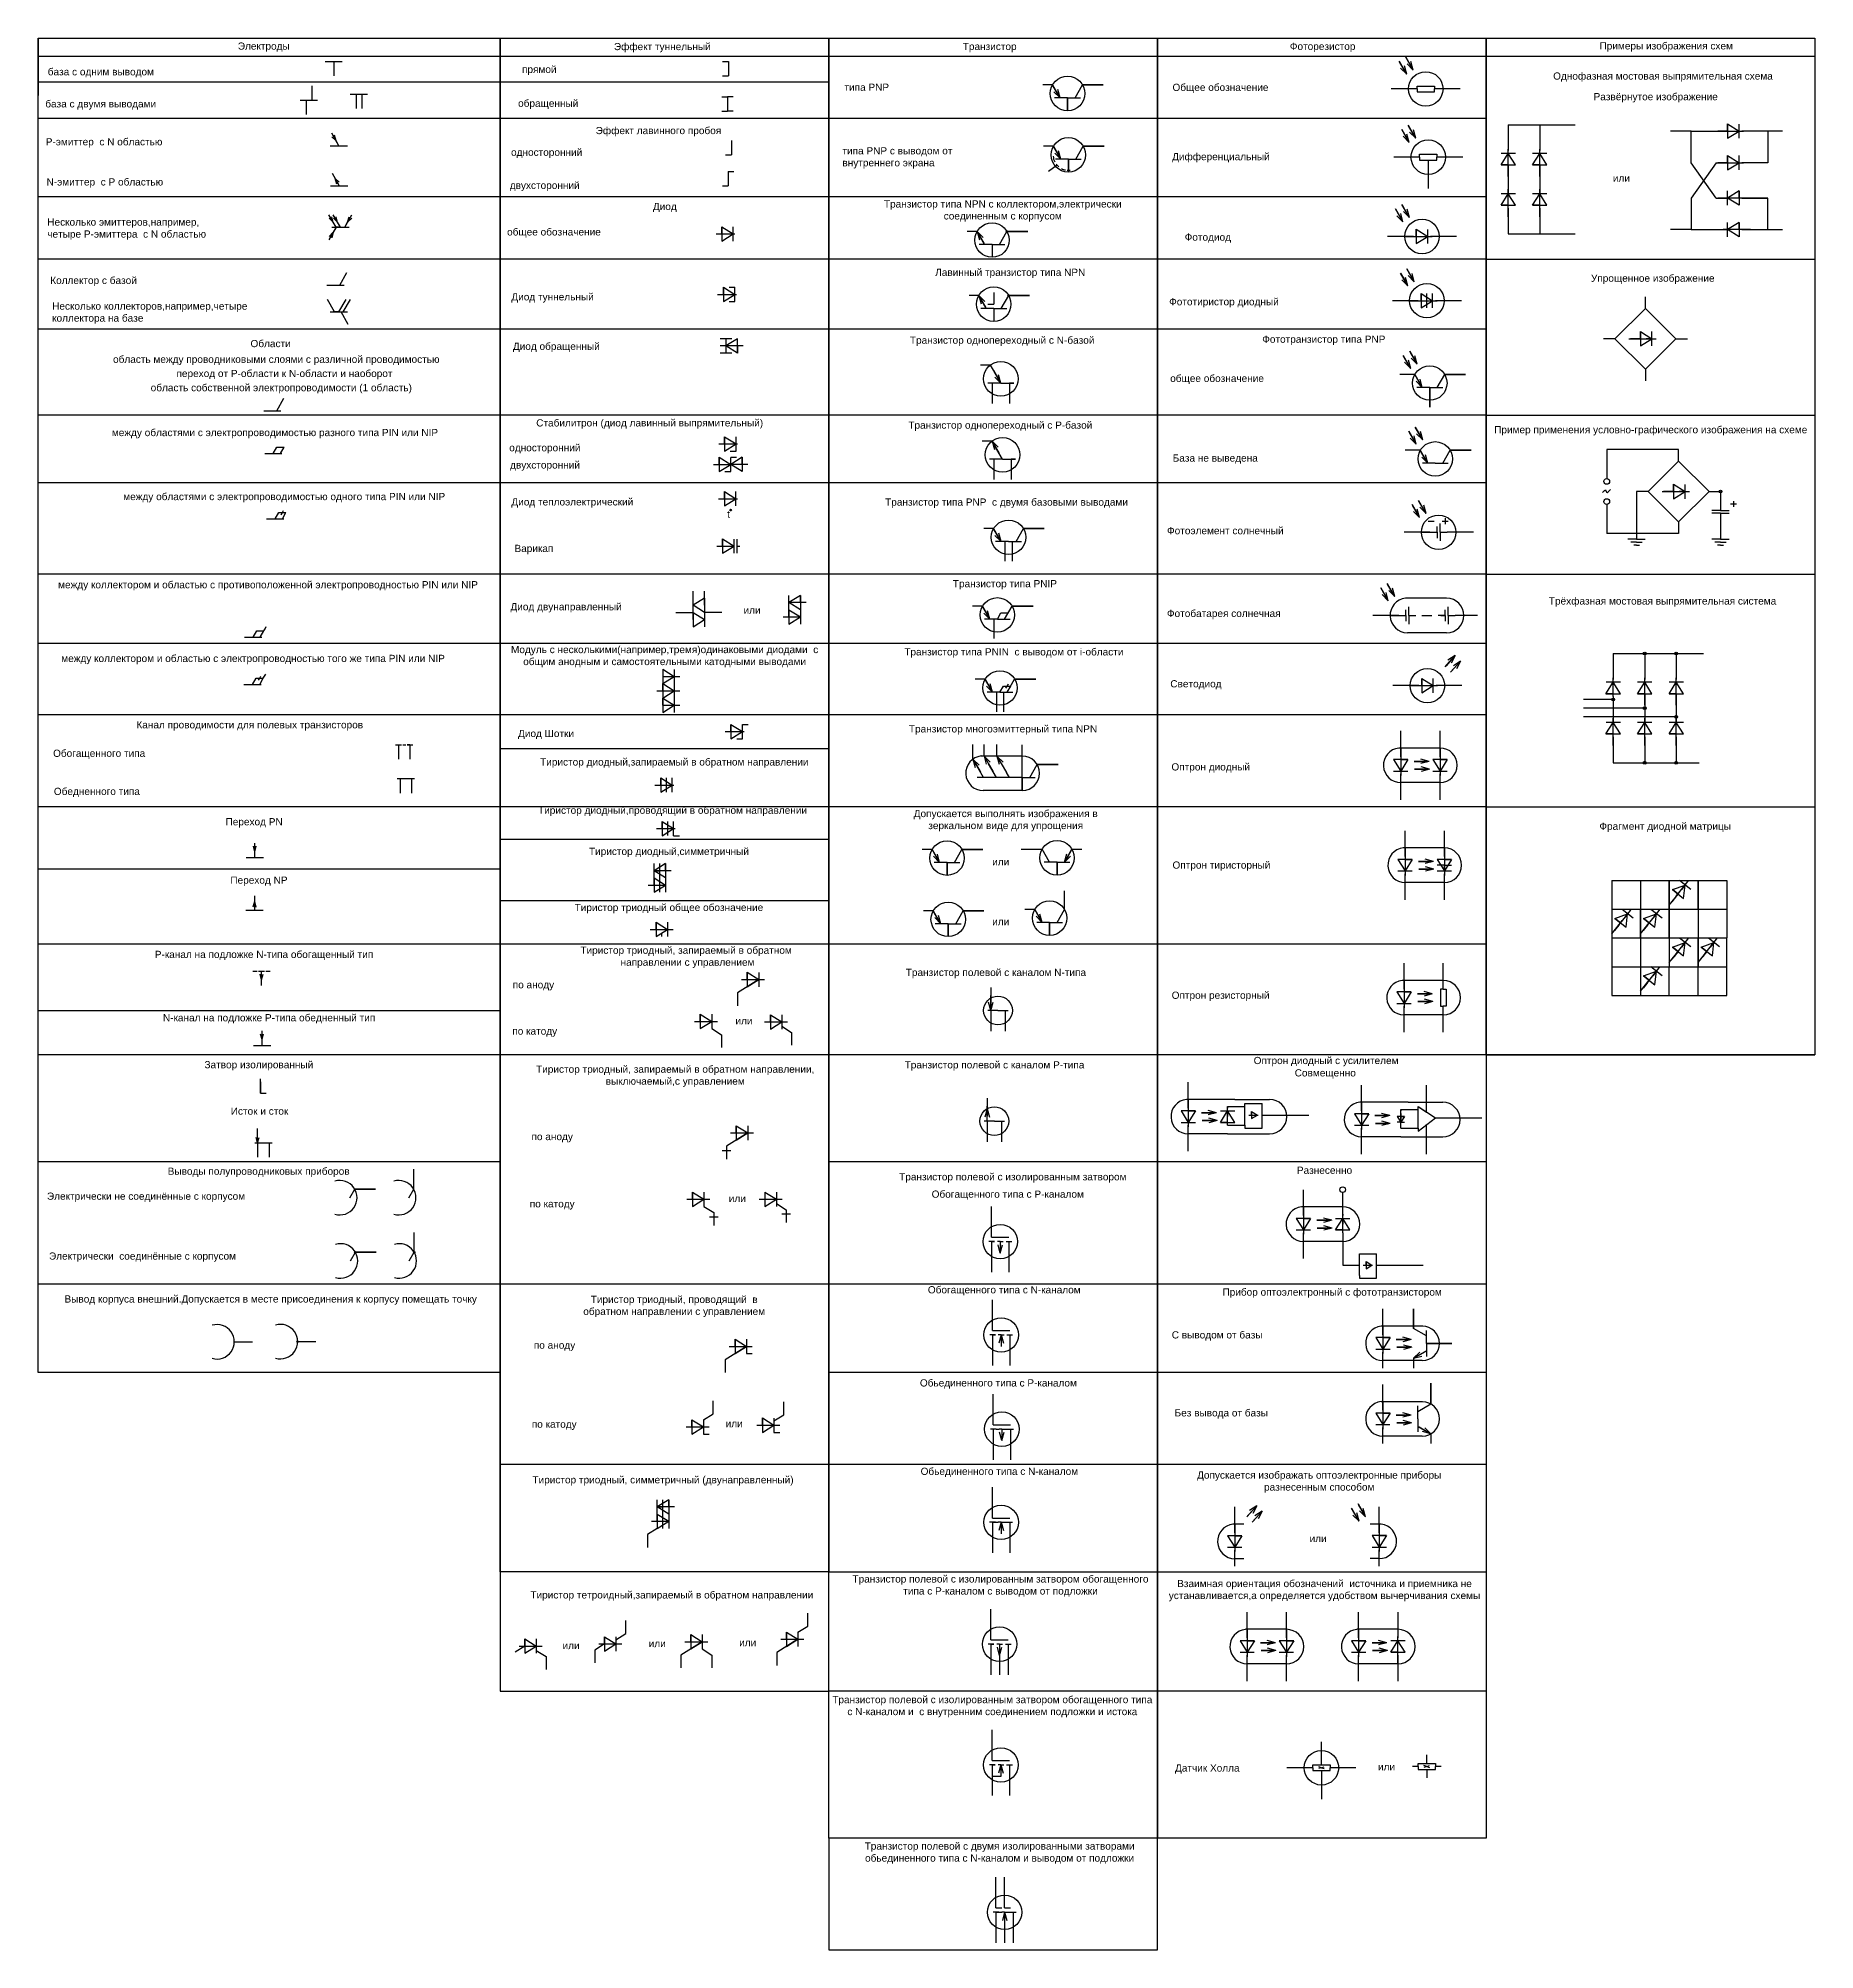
# Model space of a CAD drawing. Header units: millimetres. Extents: x 1912 to 3443, y 1414 to 2353.
# Drawn here: x 2075 to 2693, y 1414 to 2079 of the extents above; entities that cross this region are included whole.
import ezdxf

# ---------------------------------------------------------------- set-up
doc = ezdxf.new("R2010")
doc.units = ezdxf.units.MM
doc.styles.get("Standard").update_dxf_attribs({"font": 'arial.ttf'})
pattern_1 = [(0, (0, -18.579), (0, 6.985), [5.08, -1.905]), (90, (0, -18.579), (-6.985, 4e-16), [5.08, -1.905])]

msp = doc.modelspace()

# ---------------------------------------------------------------- texts
at = {"color": 242, "true_color": 0xcd2027, "char_height": 2.5, "attachment_point": 1}
for s, width, heights, insert in [('Электроды', 38.485, [-3.24], (2144.24, 2077.25)), ('Эффект туннельный', 56.3975, [-3.28], (2275.05, 2077.08)), ('Транзистор', 56.3975, [-3.19], (2396.4, 2077.12)), ('Фоторезистор', 56.3975, [-3.21], (2510.18, 2077.16)), ('Примеры изображения схем', 56.3975, [-3.25], (2617.89, 2077.32)), ('Эффект лавинного пробоя', 56.3975, [-3.25], (2268.71, 2047.86)), ('Диод', 56.3975, [-3.08], (2288.62, 2021.44)), ('Фототранзистор типа PNP', 56.3975, [-3.21], (2500.57, 1975.27)), ('Области', 56.3975, [-2.6], (2148.65, 1973.76)), ('Стабилитрон (диод лавинный выпрямительный)', 87.0457, [-3.29], (2248.02, 1946.16)), ('Пример применения условно-графического изображения на схеме', 116.0307, [-3.29], (2581.25, 1943.79)), ('\\pxqc;Допускается выполнять изображения в зеркальном виде для упрощения', 76.7946, [-7.46], (2372.94, 1810.26)), ('Переход PN', 56.3975, [-3.19], (2139.97, 1807.4)), ('Фрагмент диодной матрицы', 56.3975, [-3.21], (2617.84, 1805.85)), ('Переход NP', 56.3975, [-3.19], (2141.65, 1787.1)), ('\\pxqc;Тиристор триодный, запираемый в обратном\\P направлении с управлением', 129.1531, [-7.46], (2235.6, 1762.71)), ('\\pxqc;Тиристор триодный, запираемый в обратном направлении,\\Pвыключаемый,с управлением', 131.385, [-7.46], (2230.69, 1721.33)), ('Выводы полупроводниковых приборов', 109.5432, [-3.29], (2119.85, 1685.83)), ('\\pxqc;Тиристор триодный, проводящий  в обратном направлении с управлением', 73.5114, [-7.46], (2259.27, 1641.23))]:
    msp.add_mtext_dynamic_manual_height_columns(s, width=width, gutter_width=12.5, heights=heights, dxfattribs=dict(at, insert=insert))
at = {"char_height": 2.5, "attachment_point": 1}
for s, width, heights, insert in [('база с одним выводом', 56.3975, [-3.07], (2078.13, 2068.31)), ('прямой', 56.3975, [-3.19], (2243.09, 2069.15)), ('типа PNP', 56.3975, [-2.54], (2355.24, 2062.93)), ('Общее обозначение', 56.3975, [-3.07], (2469.35, 2062.89)), ('Однофазная мостовая выпрямительная схема', 99.5017, [-3.24], (2601.76, 2066.83)), ('база с двумя выводами', 56.3975, [-3.29], (2077.26, 2057.15)), ('обращенный', 56.3975, [-3.25], (2241.73, 2057.35)), ('Развёрнутое изображение', 56.3975, [-3.29], (2615.82, 2059.65)), ('Р-эмиттер  с N областью', 56.3975, [-3.25], (2077.44, 2043.95)), ('односторонний', 56.3975, [-3.19], (2239.28, 2040.31)), ('типа PNP с выводом от внутреннего экрана', 56.3975, [-7.4], (2354.54, 2040.82)), ('Дифференциальный', 56.3975, [-3.19], (2469.22, 2038.79)), ('N-эмиттер  с P областью', 56.3975, [-3.25], (2077.71, 2029.99)), ('двухсторонний', 56.3975, [-3.23], (2238.83, 2028.8)), ('или', 56.3975, [-2.51], (2622.55, 2031.31)), ('\\pxqc;Транзистор типа NPN с коллектором,электрически соединенным с корпусом', 89.1737, [-7.4], (2365.74, 2022.33)), ('Несколько эмиттеров,например, четыре P-эмиттера  с N областью', 61.8249, [19.46], (2077.97, 2016.03)), ('общее обозначение', 56.3975, [-3.07], (2237.9, 2012.6)), ('Фотодиод', 56.3975, [-3.03], (2473.6, 2010.79)), ('Коллектор с базой', 56.3975, [-3.25], (2079, 1995.73)), ('Лавинный транзистор типа NPN ', 56.3975, [-3.19], (2386.81, 1998.54)), ('Диод туннельный', 56.3975, [-3.23], (2239.39, 1990.01)), ('Фототиристор диодный', 56.3975, [-3.21], (2468.19, 1988.31)), ('Несколько коллекторов,например,четыре коллектора на базе', 69.8878, [-7.42], (2079.66, 1986.79)), ('Транзистор однопереходный с N-базой', 112.9589, [-3.25], (2378.02, 1974.94)), ('область между проводниковыми слоями с различной проводимостью', 121.679, [-3.29], (2100.84, 1968.29)), ('Диод обращенный', 56.3975, [-3.25], (2239.92, 1972.8)), ('переход от Р-области к N-области и наоборот', 102.0381, [-3.25], (2122.91, 1963.36)), ('общее обозначение', 56.3975, [-3.07], (2468.56, 1961.65)), ('область собственной электропроводимости (1 область)', 100.3802, [-3.29], (2113.93, 1958.42)), ('между областями с электропроводимостью разного типа PIN или NIP', 135.8345, [-3.29], (2100.42, 1942.8)), ('Транзистор однопереходный с Р-базой', 111.2677, [-3.25], (2377.47, 1945.39)), ('односторонний', 56.3975, [-3.19], (2238.65, 1937.52)), ('двухсторонний', 56.3975, [-3.23], (2238.94, 1931.53)), ('База не выведена', 56.3975, [-3.01], (2469.42, 1933.93)), ('между областями с электропроводимостью одного типа PIN или NIP', 118.8353, [-3.29], (2104.39, 1920.53)), ('Диод теплоэлектрический', 56.3975, [-3.19], (2239.4, 1918.68)), ('Транзистор типа PNP  с двумя базовыми выводами', 130.1951, [-3.29], (2369.4, 1918.61)), ('t', 4.2588, [-2.52], (2314.45, 1914.43)), ('Фотоэлемент солнечный ', 56.3975, [-2.58], (2467.46, 1908.67)), ('Варикап', 56.3975, [-3.19], (2240.47, 1902.49)), ('между коллектором и областью с противоположенной электропроводностью PIN или NIP', 147.7051, [-3.29], (2081.74, 1889.86)), ('Транзистор типа PNIР  ', 56.3975, [-3.19], (2392.97, 1890.23)), ('Диод двунаправленный', 56.3975, [-3.23], (2239.07, 1882.21)), ('или', 56.3975, [-2.51], (2320.14, 1880.99)), ('Фотобатарея солнечная', 56.3975, [-3.25], (2467.42, 1879.88)), ('между коллектором и областью с электропроводностью того же типа PIN или NIP', 177.1084, [-3.29], (2082.83, 1864.22)), ('\\pxqc;Модуль с несколькими(например,тремя)одинаковыми диодами  с общим анодным и самостоятельными катодными выводами', 114.0325, [-7.28], (2235.68, 1867.31)), ('Транзистор типа PNIN  с выводом от i-области', 84.9522, [-3.25], (2376.07, 1866.51)), ('Светодиод', 56.3975, [-3.06], (2468.59, 1855.4)), ('Канал проводимости для полевых транзисторов', 93.4615, [-3.2], (2108.97, 1841.14)), ('Диод Шотки', 56.3975, [-3.08], (2241.71, 1838.11)), ('Транзистор многоэмиттерный типа NPN', 79.6103, [-3.19], (2377.67, 1839.72)), ('Обогащенного типа', 56.3975, [-3.07], (2079.98, 1831.23)), ('Тиристор диодный,запираемый в обратном направлении', 101.8814, [-3.25], (2249.39, 1828.21)), ('Оптрон диодный', 56.3975, [-3.24], (2468.98, 1826.49)), ('Обедненного типа', 56.3975, [-3.07], (2080.25, 1817.97)), ('Тиристор диодный,проводящий в обратном направлении', 134.3006, [-3.25], (2248.68, 1811.41)), ('Тиристор диодный,симметричный', 56.3975, [-3.19], (2266.38, 1797.1)), ('или', 56.3975, [-2.51], (2406.66, 1793.48)), ('Оптрон тиристорный', 56.3975, [-3.24], (2469.35, 1792.34)), ('Тиристор триодный общее обозначение', 75.2751, [-3.25], (2261.39, 1777.59)), ('или', 56.3975, [-2.51], (2406.66, 1772.67)), ('P-канал на подложке N-типа обогащенный тип', 96.4947, [-3.07], (2115.36, 1761.25)), ('по аноду', 56.3975, [-3.23], (2239.87, 1750.71)), ('Транзистор полевой с каналом N-типа', 92.7373, [-3.19], (2376.58, 1754.99)), ('Оптрон резисторный', 56.3975, [-3.24], (2469.07, 1747.05)), ('N-канал на подложке P-типа обедненный тип', 87.3712, [7.24], (2118.19, 1739.22)), ('или', 56.3975, [-2.51], (2317.33, 1738.16)), ('по катоду', 56.3975, [-3.23], (2239.72, 1734.58)), ('Затвор изолированный', 56.3975, [-3.24], (2132.64, 1722.89)), ('Транзистор полевой с каналом Р-типа', 95.5533, [-3.19], (2376.19, 1722.84)), ('Оптрон диодный с усилителем ', 56.3975, [-3.28], (2497.59, 1724.35)), ('Совмещенно', 56.3975, [-3.06], (2511.86, 1720.05)), ('Исток и сток', 56.3975, [-2.54], (2141.78, 1706.74)), ('по аноду', 56.3975, [-3.23], (2246.4, 1697.89)), ('Транзистор полевой с изолированным затвором', 97.6587, [-3.19], (2374.28, 1683.89)), ('Разнесенно', 56.3975, [-2.54], (2512.62, 1686.16)), ('Электрически не соединённые с корпусом', 72.9824, [-3.28], (2077.85, 1677.15)), ('или', 56.3975, [-2.51], (2315.02, 1676.35)), ('Обогащенного типа с Р-каналом', 56.3975, [-3.07], (2385.58, 1677.86)), ('по катоду', 56.3975, [-3.23], (2245.8, 1674.5)), ('Электрически  соединённые с корпусом', 77.756, [-3.28], (2078.56, 1656.32)), ('Обогащенного типа с N-каналом', 56.3975, [-3.07], (2384.26, 1644.59)), ('Прибор оптоэлектронный с фототранзистором', 94.9376, [-3.25], (2486.74, 1643.79)), ('Вывод корпуса внешний.Допускается в месте присоединения к корпусу помещать точку', 149.939, [-3.23], (2083.95, 1641.39)), ('по аноду', 56.3975, [-3.23], (2247.21, 1625.34)), ('С выводом от базы', 56.3975, [-3.07], (2469.1, 1628.9)), ('Обьединенного типа с Р-каналом', 56.3975, [-3.07], (2381.49, 1612.19)), ('по катоду', 56.3975, [-3.23], (2246.5, 1597.85)), ('или', 56.3975, [-2.51], (2313.92, 1598.03)), ('Без вывода от базы', 56.3975, [-3.07], (2470.08, 1601.77)), ('Тиристор триодный, симметричный (двунаправленный)', 136.3998, [-3.28], (2246.72, 1578.49)), ('Обьединенного типа с N-каналом', 56.3975, [-3.07], (2381.74, 1581.43)), ('\\pxqc;Допускается изображать оптоэлектронные приборы разнесенным способом', 99.4628, [-7.48], (2470.66, 1580.13)), ('или', 56.3975, [-2.51], (2517.05, 1558.07)), ('\\pxqc;Транзистор полевой с изолированным затвором обогащенного типа с Р-каналом с выводом от подложки', 109.7775, [-7.24], (2354.64, 1543.99)), ('Тиристор тетроидный,запираемый в обратном направлении', 103.7471, [-3.25], (2246.01, 1538.44)), ('\\pxqc;Взаимная ориентация обозначений  источника и приемника не устанавливается,а определяется удобством вычерчивания схемы', 108.6426, [22.94], (2467.91, 1542.4)), ('или', 56.3975, [-2.51], (2257.2, 1520.83)), ('или', 56.3975, [-2.51], (2287.15, 1521.51)), ('или', 56.3975, [-2.51], (2318.62, 1521.85)), ('\\pxqc;Транзистор полевой с изолированным затвором обогащенного типа с N-каналом и  с внутренним соединением подложки и истока', 112.1807, [-7.46], (2350.59, 1502.02)), ('Датчик Холла', 56.3975, [-3.08], (2470.23, 1478.23)), ('или', 56.3975, [-2.51], (2540.83, 1478.63)), ('\\pxqc;Транзистор полевой с двумя изолированными затворами обьединенного типа с N-каналом и выводом от подложки', 106.6708, [-7.24], (2355.88, 1451.07))]:
    msp.add_mtext_dynamic_manual_height_columns(s, width=width, gutter_width=12.5, heights=heights, dxfattribs=dict(at, insert=insert))
at = {"color": 240, "true_color": 0xed1f24, "char_height": 2.5, "attachment_point": 1}
for s, width, heights, insert in [('Упрощенное изображение', 56.3975, [-3.25], (2614.91, 1996.5)), ('Трёхфазная мостовая выпрямительная система', 104.632, [-3.21], (2600.26, 1884.21))]:
    msp.add_mtext_dynamic_manual_height_columns(s, width=width, gutter_width=12.5, heights=heights, dxfattribs=dict(at, insert=insert))

# ---------------------------------------------------------------- hatches: boundary and pattern name
h = msp.add_hatch()
h.set_pattern_fill('ANGLE', color=256)
h.set_pattern_definition([(0, (-683.602, -0.808), (0, 6.985), [5.08, -1.905]), (90, (-683.602, -0.808), (-6.985, 4e-16), [5.08, -1.905])])
h.paths.add_polyline_path([(2411.65, 2011.74, -0.010761), (2411.78, 2011.51), (2412.04, 2011.51, 0.584546)])
h.paths.add_polyline_path([(2411.78, 2011.51, 0.010761), (2411.65, 2011.74, 0.262191), (2411.52, 2011.51, 0.267949), (2411.65, 2011.29)])
h.paths.add_polyline_path([(2411.78, 2011.51), (2411.65, 2011.29, 0.262191), (2411.91, 2011.29, 0.010761)])
h.paths.add_polyline_path([(2412.04, 2011.51), (2411.78, 2011.51, -0.010761), (2411.91, 2011.29, 0.273724)])
h = msp.add_hatch()
h.set_pattern_fill('ANGLE', color=256)
h.set_pattern_definition([(0, (-564.516, 65.4206), (0, 6.985), [5.08, -1.905]), (90, (-564.516, 65.4206), (-6.985, 4e-16), [5.08, -1.905])])
h.paths.add_polyline_path([(2412.64, 1989.21, 1), (2412.12, 1989.21, 1)])
h = msp.add_hatch(color=256)
h.dxf.hatch_style = 1
h.paths.add_polyline_path([(2412.25, 1989.43, -0.010761), (2412.38, 1989.21), (2412.64, 1989.21, 0.584546)])
h.paths.add_polyline_path([(2412.25, 1989.43, 0.262191), (2412.12, 1989.21, 0.267949), (2412.25, 1988.98), (2412.38, 1989.21, 0.010761)])
h.paths.add_polyline_path([(2412.38, 1989.21), (2412.25, 1988.98, 0.262191), (2412.51, 1988.98, 0.010761)])
h.paths.add_polyline_path([(2412.64, 1989.21), (2412.38, 1989.21, -0.010761), (2412.51, 1988.98, 0.273724)])
h = msp.add_hatch(color=256)
h.dxf.hatch_style = 1
h.paths.add_polyline_path([(2633.1, 1864.68), (2634.1, 1864.68, 1)])
h.paths.add_polyline_path([(2633.6, 1864.68), (2633.1, 1864.68, 0.414214), (2633.6, 1864.18)])
h.paths.add_polyline_path([(2634.1, 1864.68), (2633.6, 1864.68), (2633.6, 1864.18, 0.414214)])
h.paths.add_polyline_path([(2645.07, 1864.68), (2644.57, 1864.68), (2644.57, 1864.18, 0.414214)])
h.paths.add_polyline_path([(2644.07, 1864.68), (2645.07, 1864.68, 1)])
h.paths.add_polyline_path([(2644.57, 1864.68), (2644.07, 1864.68, 0.414214), (2644.57, 1864.18)])
h.paths.add_polyline_path([(2623.13, 1848.68, 0.414214), (2622.63, 1849.18), (2622.63, 1848.18, 0.414214)])
h.paths.add_polyline_path([(2622.63, 1849.18, 0.414214), (2622.13, 1848.68), (2622.63, 1848.68)])
h.paths.add_polyline_path([(2622.63, 1848.68), (2622.13, 1848.68, 0.414214), (2622.63, 1848.18)])
h.paths.add_polyline_path([(2634.1, 1845.68, 0.414214), (2633.6, 1846.18), (2633.6, 1845.18, 0.414214)])
h.paths.add_polyline_path([(2633.6, 1846.18, 0.414214), (2633.1, 1845.68), (2633.6, 1845.68)])
h.paths.add_polyline_path([(2633.6, 1845.68), (2633.1, 1845.68, 0.414214), (2633.6, 1845.18)])
h.paths.add_polyline_path([(2645.07, 1842.68, 0.414214), (2644.57, 1843.18), (2644.57, 1842.18, 0.414214)])
h.paths.add_polyline_path([(2644.57, 1843.18, 0.414214), (2644.07, 1842.68), (2644.57, 1842.68)])
h.paths.add_polyline_path([(2644.57, 1842.68), (2644.07, 1842.68, 0.414214), (2644.57, 1842.18), (2644.57, 1842.21)])
h = msp.add_hatch(color=256)
h.dxf.hatch_style = 1
h.paths.add_polyline_path([(2633.6, 1827.18), (2633.6, 1826.68), (2634.1, 1826.68, 0.414214)])
h.paths.add_polyline_path([(2633.6, 1827.18, 0.414214), (2633.1, 1826.68), (2633.6, 1826.68)])
h.paths.add_polyline_path([(2634.1, 1826.68), (2633.1, 1826.68, 1)])
h.paths.add_polyline_path([(2644.57, 1827.18), (2644.57, 1826.68), (2645.07, 1826.68, 0.414214)])
h.paths.add_polyline_path([(2645.07, 1826.68), (2644.07, 1826.68, 1)])
h.paths.add_polyline_path([(2644.57, 1827.18, 0.414214), (2644.07, 1826.68), (2644.57, 1826.68)])
h = msp.add_hatch()
h.set_pattern_fill('ANGLE', color=256)
h.set_pattern_definition(pattern_1)
h.paths.add_polyline_path([(2183.27, 1676.28, -0.010761), (2183.41, 1676.06), (2183.67, 1676.06, 0.584546)])
h.paths.add_polyline_path([(2183.27, 1676.28, 0.262191), (2183.15, 1676.06, 0.267949), (2183.28, 1675.83), (2183.41, 1676.06, 0.010761)])
h.paths.add_polyline_path([(2183.41, 1676.06), (2183.28, 1675.83, 0.262191), (2183.53, 1675.83, 0.010761)])
h.paths.add_polyline_path([(2183.67, 1676.06), (2183.41, 1676.06, -0.010761), (2183.53, 1675.83, 0.273724)])
h.paths.add_polyline_path([(2203.89, 1676.31, 0.13713), (2203.75, 1676.28, -0.010761), (2203.89, 1676.06)])
h.paths.add_polyline_path([(2203.75, 1676.28, 0.262191), (2203.63, 1676.06, 0.267949), (2203.76, 1675.83), (2203.89, 1676.06, 0.010761)])
h.paths.add_polyline_path([(2203.89, 1676.06), (2203.76, 1675.83, 0.262191), (2204.01, 1675.83, 0.010761)])
h.paths.add_polyline_path([(2203.89, 1676.31), (2203.89, 1676.06, -0.010761), (2204.01, 1675.83, 0.273724), (2204.15, 1676.06, 0.414214)])
at = {"true_color": 0x000000}
h = msp.add_hatch(color=18, dxfattribs=at)
h.dxf.hatch_style = 1
h.paths.add_polyline_path([(2185.12, 1656.37, 0.010761), (2184.99, 1656.59, 0.262191), (2184.86, 1656.37, 0.267949), (2184.99, 1656.14)])
h.paths.add_polyline_path([(2184.99, 1656.59, -0.010761), (2185.12, 1656.37), (2185.38, 1656.37, 0.584546)])
h.paths.add_polyline_path([(2185.38, 1656.37), (2185.12, 1656.37, -0.010761), (2185.25, 1656.14, 0.273724)])
h.paths.add_polyline_path([(2185.12, 1656.37), (2184.99, 1656.14, 0.262191), (2185.25, 1656.14, 0.010761)])
h.paths.add_polyline_path([(2205.6, 1656.63), (2205.6, 1656.37, -0.010761), (2205.72, 1656.14, 0.273724), (2205.86, 1656.37, 0.414214)])
h.paths.add_polyline_path([(2205.6, 1656.63, 0.13713), (2205.47, 1656.59, -0.010761), (2205.6, 1656.37)])
h.paths.add_polyline_path([(2205.47, 1656.59, 0.262191), (2205.34, 1656.37, 0.267949), (2205.47, 1656.14), (2205.6, 1656.37, 0.010761)])
h.paths.add_polyline_path([(2205.6, 1656.37), (2205.47, 1656.14, 0.262191), (2205.72, 1656.14, 0.010761)])
h = msp.add_hatch()
h.set_pattern_fill('ANGLE', color=256)
h.set_pattern_definition(pattern_1)
h.paths.add_polyline_path([(2155.27, 1643.04), (2155.01, 1643.04, -0.010761), (2155, 1642.79, 0.420531)])
h.paths.add_polyline_path([(2155, 1643.3, -0.010761), (2155.01, 1643.04), (2155.27, 1643.04, 0.420531)])
h.paths.add_polyline_path([(2155, 1643.3, 0.407924), (2154.75, 1643.04, 0.407924), (2155, 1642.79, 0.021524)])
h = msp.add_hatch(color=18, dxfattribs=at)
h.dxf.hatch_style = 1
h.paths.add_polyline_path([(2165.31, 1625.3), (2165.05, 1625.3, -0.010761), (2165.05, 1625.04, 0.420531)])
h.paths.add_polyline_path([(2165.05, 1625.55, -0.010761), (2165.05, 1625.3), (2165.31, 1625.3, 0.420531)])
h.paths.add_polyline_path([(2165.05, 1625.55, 0.407924), (2164.79, 1625.3, 0.407924), (2165.05, 1625.04, 0.021524)])

# ---------------------------------------------------------------- linework, layer by layer
for p, q in [((2074.82, 2078.72), (2074.82, 2072.47)), ((2074.82, 2072.47), (2692.76, 2072.47)), ((2074.82, 2072.47), (2074.82, 2058.83)), ((2174.59, 2070.61), (2180.59, 2070.61)), ((2177.59, 2070.61), (2177.59, 2065.61)), ((2312.86, 2070.64), (2314.86, 2070.64)), ((2314.86, 2070.64), (2314.86, 2066.64)), ((2550.82, 2066.2), (2548.23, 2070.7)), ((2548.23, 2070.7), (2549.96, 2067.7)), ((2549.96, 2067.7), (2548.46, 2070.3)), ((2550.82, 2066.2), (2548.7, 2068.32)), ((2550.82, 2066.2), (2550.05, 2069.1)), ((2553.08, 2067.67), (2550.48, 2072.17)), ((2550.48, 2072.17), (2552.21, 2069.17)), ((2552.21, 2069.17), (2550.71, 2071.77)), ((2553.08, 2067.67), (2550.96, 2069.79)), ((2553.08, 2067.67), (2552.3, 2070.57)), ((2578.45, 2072.47), (2578.45, 2050.81)), ((2074.82, 2063.54), (2235.5, 2063.54)), ((2169.96, 2062.21), (2169.96, 2057.21)), ((2235.5, 2063.54), (2349.82, 2063.54)), ((2312.86, 2065.64), (2314.86, 2065.64)), ((2314.86, 2066.64), (2314.86, 2065.64)), ((2427.65, 2062.5), (2424.25, 2062.5)), ((2430.25, 2058), (2427.65, 2062.5)), ((2427.65, 2062.5), (2429.39, 2059.5)), ((2429.39, 2059.5), (2427.89, 2062.1)), ((2435.45, 2058), (2438.05, 2062.5)), ((2438.05, 2062.5), (2445.28, 2062.5)), ((2445.28, 2062.5), (2438.05, 2062.5)), ((2554.45, 2061.09), (2554.45, 2062.09)), ((2554.45, 2062.09), (2560.45, 2062.09)), ((2560.45, 2062.09), (2560.45, 2061.09)), ((2165.96, 2057.21), (2171.96, 2057.21)), ((2167.96, 2057.21), (2167.96, 2052.21)), ((2183.36, 2059.31), (2189.36, 2059.31)), ((2185.36, 2059.31), (2185.36, 2054.31)), ((2187.36, 2059.31), (2187.36, 2054.31)), ((2312.57, 2058.33), (2314.57, 2058.33)), ((2314.57, 2058.33), (2314.57, 2054.33)), ((2316.57, 2058.33), (2314.57, 2058.33)), ((2430.25, 2058), (2428.13, 2060.12)), ((2432.85, 2058), (2428.35, 2058)), ((2432.85, 2058), (2428.35, 2058)), ((2430.25, 2058), (2429.48, 2060.9)), ((2432.85, 2058), (2437.35, 2058)), ((2432.85, 2058), (2437.35, 2058)), ((2432.85, 2058), (2432.85, 2053.5)), ((2432.85, 2053.5), (2432.85, 2058)), ((2554.45, 2061.09), (2545.45, 2061.09)), ((2554.45, 2061.09), (2553.45, 2061.09)), ((2554.45, 2061.09), (2554.45, 2060.09)), ((2554.45, 2060.09), (2560.45, 2060.09)), ((2560.45, 2060.09), (2560.45, 2061.09)), ((2569.45, 2061.09), (2560.45, 2061.09)), ((2578.45, 2050.81), (2074.82, 2050.81)), ((2312.57, 2053.33), (2314.57, 2053.33)), ((2314.57, 2054.33), (2314.57, 2053.33)), ((2316.57, 2053.33), (2314.57, 2053.33)), ((2553.94, 2043.95), (2551.35, 2048.45)), ((2551.35, 2048.45), (2553.08, 2045.45)), ((2586.13, 2048.63), (2586.13, 2039.63)), ((2586.13, 2048.63), (2609.39, 2048.63)), ((2597.1, 2048.63), (2597.1, 2039.63)), ((2662.43, 2046.4), (2662.43, 2048.9)), ((2662.43, 2048.9), (2662.43, 2043.9)), ((2662.43, 2048.9), (2666.43, 2046.4)), ((2666.43, 2043.9), (2666.43, 2048.88)), ((2179.41, 2041.32), (2176.91, 2045.65)), ((2178.41, 2043.05), (2176.99, 2044.47)), ((2178.41, 2043.05), (2177.89, 2044.98)), ((2179.41, 2041.32), (2178.41, 2043.05)), ((2179.41, 2041.32), (2178.91, 2042.18)), ((2315.93, 2043.11), (2315.93, 2039.11)), ((2551.69, 2042.48), (2549.09, 2046.98)), ((2549.09, 2046.98), (2550.82, 2043.98)), ((2550.82, 2043.98), (2549.32, 2046.58)), ((2551.69, 2042.48), (2549.57, 2044.6)), ((2551.69, 2042.48), (2550.91, 2045.38)), ((2553.08, 2045.45), (2551.58, 2048.05)), ((2553.94, 2043.95), (2551.82, 2046.07)), ((2553.94, 2043.95), (2553.17, 2046.85)), ((2649.75, 2046.4), (2642.58, 2046.4)), ((2649.75, 2035.43), (2649.75, 2046.4)), ((2649.75, 2046.4), (2658.99, 2046.4)), ((2658.43, 2046.4), (2662.43, 2046.4)), ((2661.43, 2046.4), (2658.99, 2046.4)), ((2662.43, 2046.4), (2658.99, 2046.4)), ((2661.43, 2046.4), (2660.43, 2046.4)), ((2661.43, 2046.4), (2667.95, 2046.4)), ((2661.43, 2046.4), (2663.43, 2046.4)), ((2662.43, 2046.4), (2662.43, 2047.58)), ((2662.43, 2043.9), (2666.43, 2046.4)), ((2681.56, 2046.4), (2667.43, 2046.4)), ((2676.43, 2046.4), (2676.43, 2035.43)), ((2176.41, 2041.32), (2182.41, 2041.32)), ((2313.93, 2038.11), (2315.93, 2038.11)), ((2315.93, 2039.11), (2315.93, 2038.11)), ((2427.93, 2041.14), (2424.53, 2041.14)), ((2430.53, 2036.64), (2427.93, 2041.14)), ((2427.93, 2041.14), (2429.67, 2038.14)), ((2429.67, 2038.14), (2428.17, 2040.74)), ((2430.53, 2036.64), (2428.41, 2038.76)), ((2433.13, 2036.64), (2428.63, 2036.64)), ((2433.13, 2036.64), (2428.63, 2036.64)), ((2430.53, 2036.64), (2429.75, 2039.54)), ((2433.13, 2036.64), (2437.63, 2036.64)), ((2433.13, 2036.64), (2437.63, 2036.64)), ((2433.13, 2036.64), (2433.13, 2032.14)), ((2433.13, 2032.14), (2433.13, 2036.64)), ((2435.73, 2036.64), (2438.33, 2041.14)), ((2438.33, 2041.14), (2445.56, 2041.14)), ((2445.56, 2041.14), (2438.33, 2041.14)), ((2555.31, 2037.36), (2546.31, 2037.36)), ((2555.31, 2037.36), (2554.31, 2037.36)), ((2555.31, 2037.36), (2555.31, 2038.36)), ((2555.31, 2038.36), (2561.31, 2038.36)), ((2555.31, 2037.36), (2555.31, 2036.36)), ((2555.31, 2036.36), (2561.31, 2036.36)), ((2558.31, 2036.36), (2558.31, 2026.4)), ((2561.31, 2038.36), (2561.31, 2037.36)), ((2561.31, 2036.36), (2561.31, 2037.36)), ((2570.31, 2037.36), (2561.31, 2037.36)), ((2583.63, 2034.63), (2586.13, 2038.63)), ((2588.63, 2038.63), (2583.66, 2038.63)), ((2586.13, 2033.63), (2586.13, 2040.16)), ((2588.63, 2034.63), (2586.13, 2038.63)), ((2586.13, 2033.63), (2586.13, 2035.63)), ((2594.6, 2034.63), (2597.1, 2038.63)), ((2599.6, 2038.63), (2594.63, 2038.63)), ((2597.1, 2033.63), (2597.1, 2040.16)), ((2599.6, 2034.63), (2597.1, 2038.63)), ((2597.1, 2033.63), (2597.1, 2035.63)), ((2658.43, 2035.43), (2649.75, 2023.14)), ((2658.43, 2023.14), (2649.75, 2035.43)), ((2658.43, 2035.43), (2662.43, 2035.43)), ((2661.43, 2035.43), (2658.99, 2035.43)), ((2662.43, 2035.43), (2658.99, 2035.43)), ((2661.43, 2035.43), (2660.43, 2035.43)), ((2661.43, 2035.43), (2667.95, 2035.43)), ((2661.43, 2035.43), (2663.43, 2035.43)), ((2662.43, 2035.43), (2662.43, 2037.93)), ((2662.43, 2037.93), (2662.43, 2032.93)), ((2662.43, 2037.93), (2666.43, 2035.43)), ((2662.43, 2035.43), (2662.43, 2036.6)), ((2662.43, 2032.93), (2666.43, 2035.43)), ((2666.43, 2032.93), (2666.43, 2037.9)), ((2676.43, 2035.43), (2667.43, 2035.43)), ((2177.03, 2031.76), (2179.53, 2027.43)), ((2178.03, 2030.03), (2178.55, 2028.1)), ((2178.03, 2030.03), (2179.45, 2028.62)), ((2314.81, 2032.37), (2314.81, 2028.37)), ((2314.81, 2032.37), (2316.81, 2032.37)), ((2314.81, 2028.37), (2314.81, 2027.37)), ((2429.23, 2034.54), (2426.18, 2032.36)), ((2586.13, 2034.63), (2583.63, 2034.63)), ((2583.63, 2034.63), (2588.63, 2034.63)), ((2586.13, 2034.63), (2584.96, 2034.63)), ((2586.13, 2030.63), (2586.13, 2034.63)), ((2586.13, 2034.63), (2586.13, 2025.63)), ((2586.13, 2033.63), (2586.13, 2032.63)), ((2586.13, 2033.63), (2586.13, 2024.63)), ((2597.1, 2034.63), (2594.6, 2034.63)), ((2594.6, 2034.63), (2599.6, 2034.63)), ((2597.1, 2034.63), (2595.93, 2034.63)), ((2597.1, 2030.63), (2597.1, 2034.63)), ((2597.1, 2034.63), (2597.1, 2025.63)), ((2597.1, 2033.63), (2597.1, 2032.63)), ((2597.1, 2033.63), (2597.1, 2024.63)), ((2074.82, 2023.64), (2349.82, 2023.64)), ((2176.53, 2027.43), (2182.53, 2027.43)), ((2312.81, 2027.37), (2314.81, 2027.37)), ((2349.82, 2023.64), (2578.45, 2023.64)), ((2583.63, 2020.63), (2586.13, 2024.63)), ((2588.63, 2024.63), (2583.66, 2024.63)), ((2586.13, 2019.63), (2586.13, 2026.16)), ((2588.63, 2020.63), (2586.13, 2024.63)), ((2586.13, 2019.63), (2586.13, 2021.63)), ((2594.6, 2020.63), (2597.1, 2024.63)), ((2599.6, 2024.63), (2594.63, 2024.63)), ((2597.1, 2019.63), (2597.1, 2026.16)), ((2599.6, 2020.63), (2597.1, 2024.63)), ((2597.1, 2019.63), (2597.1, 2021.63)), ((2649.75, 2023.14), (2649.75, 2012.17)), ((2658.43, 2023.14), (2662.43, 2023.14)), ((2658.99, 2023.14), (2662.43, 2023.14)), ((2658.99, 2023.14), (2661.43, 2023.14)), ((2661.43, 2023.14), (2658.99, 2023.14)), ((2662.43, 2023.14), (2658.99, 2023.14)), ((2661.43, 2023.14), (2660.43, 2023.14)), ((2667.43, 2023.14), (2660.9, 2023.14)), ((2666.43, 2025.64), (2662.43, 2023.14)), ((2662.43, 2020.64), (2662.43, 2025.61)), ((2666.43, 2020.64), (2662.43, 2023.14)), ((2667.43, 2023.14), (2665.43, 2023.14)), ((2666.43, 2023.14), (2666.43, 2025.64)), ((2666.43, 2025.64), (2666.43, 2020.64)), ((2666.43, 2023.14), (2666.43, 2024.31)), ((2670.43, 2023.14), (2666.43, 2023.14)), ((2667.43, 2023.14), (2668.43, 2023.14)), ((2667.43, 2023.14), (2676.43, 2023.14)), ((2676.43, 2023.14), (2667.43, 2023.14)), ((2676.43, 2012.17), (2676.43, 2023.14)), ((2178.44, 2012.95), (2175.94, 2017.28)), ((2177.44, 2014.68), (2176.03, 2016.09)), ((2177.44, 2014.68), (2176.93, 2016.61)), ((2179.94, 2012.95), (2177.44, 2017.28)), ((2178.94, 2014.68), (2177.53, 2016.09)), ((2178.94, 2014.68), (2178.43, 2016.61)), ((2181.44, 2012.95), (2183.94, 2017.28)), ((2182.44, 2014.68), (2182.96, 2016.61)), ((2182.44, 2014.68), (2183.86, 2016.09)), ((2549.53, 2014.87), (2546.93, 2019.37)), ((2546.93, 2019.37), (2548.66, 2016.37)), ((2548.66, 2016.37), (2547.16, 2018.97)), ((2549.53, 2014.87), (2547.41, 2016.99)), ((2549.53, 2014.87), (2548.75, 2017.77)), ((2551.78, 2016.34), (2549.18, 2020.84)), ((2549.18, 2020.84), (2550.92, 2017.84)), ((2550.92, 2017.84), (2549.42, 2020.44)), ((2551.78, 2016.34), (2549.66, 2018.46)), ((2551.78, 2016.34), (2551.01, 2019.24)), ((2586.13, 2020.63), (2583.63, 2020.63)), ((2583.63, 2020.63), (2588.63, 2020.63)), ((2586.13, 2020.63), (2584.96, 2020.63)), ((2586.13, 2016.63), (2586.13, 2020.63)), ((2586.13, 2019.63), (2586.13, 2018.63)), ((2586.13, 2019.63), (2586.13, 2010.63)), ((2597.1, 2020.63), (2594.6, 2020.63)), ((2594.6, 2020.63), (2599.6, 2020.63)), ((2597.1, 2020.63), (2595.93, 2020.63)), ((2597.1, 2016.63), (2597.1, 2020.63)), ((2597.1, 2019.63), (2597.1, 2018.63)), ((2597.1, 2019.63), (2597.1, 2010.63)), ((2178.44, 2012.95), (2175.94, 2008.62)), ((2177.44, 2011.21), (2176.03, 2009.8)), ((2177.44, 2011.21), (2176.93, 2009.28)), ((2176.94, 2012.95), (2182.94, 2012.95)), ((2178.44, 2012.95), (2177.44, 2014.68)), ((2178.44, 2012.95), (2177.44, 2011.21)), ((2179.94, 2012.95), (2177.94, 2012.95)), ((2179.94, 2012.95), (2178.44, 2012.95)), ((2179.94, 2012.95), (2178.94, 2014.68)), ((2179.94, 2012.95), (2179.44, 2013.81)), ((2179.94, 2012.95), (2181.94, 2012.95)), ((2179.94, 2012.95), (2181.44, 2012.95)), ((2181.44, 2012.95), (2182.44, 2014.68)), ((2310.57, 2010.63), (2317.09, 2010.63)), ((2310.57, 2010.63), (2312.57, 2010.63)), ((2312.57, 2010.63), (2312.57, 2013.13)), ((2312.57, 2013.13), (2312.57, 2008.13)), ((2312.57, 2013.13), (2316.57, 2010.63)), ((2312.57, 2008.13), (2316.57, 2010.63)), ((2316.57, 2008.13), (2316.57, 2013.1)), ((2401.39, 2011.51), (2397.98, 2011.51)), ((2401.39, 2011.51), (2403.99, 2007.01)), ((2401.39, 2011.51), (2403.51, 2009.39)), ((2401.39, 2011.51), (2402.17, 2008.62)), ((2402.25, 2010.01), (2403.75, 2007.42)), ((2403.99, 2007.01), (2402.25, 2010.01)), ((2409.18, 2007.01), (2411.78, 2011.51)), ((2411.78, 2011.51), (2419.01, 2011.51)), ((2419.01, 2011.51), (2411.78, 2011.51)), ((2553.15, 2009.76), (2544.15, 2009.76)), ((2550.15, 2009.76), (2554.15, 2009.76)), ((2553.15, 2009.76), (2552.15, 2009.76)), ((2553.15, 2009.76), (2559.68, 2009.76)), ((2553.15, 2009.76), (2555.15, 2009.76)), ((2554.15, 2009.76), (2554.15, 2012.26)), ((2554.15, 2012.26), (2554.15, 2007.26)), ((2554.15, 2012.26), (2558.15, 2009.76)), ((2554.15, 2009.76), (2554.15, 2010.93)), ((2554.15, 2007.26), (2558.15, 2009.76)), ((2558.15, 2007.26), (2558.15, 2012.23)), ((2568.15, 2009.76), (2559.15, 2009.76)), ((2586.13, 2010.63), (2609.39, 2010.63)), ((2649.75, 2012.17), (2642.58, 2012.17)), ((2649.75, 2012.17), (2658.99, 2012.17)), ((2658.99, 2012.17), (2662.43, 2012.17)), ((2658.99, 2012.17), (2661.43, 2012.17)), ((2667.43, 2012.17), (2660.9, 2012.17)), ((2666.43, 2014.67), (2662.43, 2012.17)), ((2662.43, 2009.67), (2662.43, 2014.64)), ((2666.43, 2009.67), (2662.43, 2012.17)), ((2667.43, 2012.17), (2665.43, 2012.17)), ((2666.43, 2012.17), (2666.43, 2014.67)), ((2666.43, 2014.67), (2666.43, 2009.67)), ((2666.43, 2012.17), (2666.43, 2013.34)), ((2670.43, 2012.17), (2666.43, 2012.17)), ((2667.43, 2012.17), (2668.43, 2012.17)), ((2667.43, 2012.17), (2676.43, 2012.17)), ((2676.43, 2012.17), (2681.56, 2012.17)), ((2578.45, 2001.87), (2074.82, 2001.87)), ((2406.58, 2007.01), (2402.08, 2007.01)), ((2406.58, 2007.01), (2402.08, 2007.01)), ((2406.58, 2007.01), (2411.08, 2007.01)), ((2406.58, 2007.01), (2411.08, 2007.01)), ((2406.58, 2007.01), (2406.58, 2002.51)), ((2578.45, 2001.87), (2692.76, 2001.87)), ((2179.71, 1992.85), (2182.21, 1997.18)), ((2551.21, 1992.54), (2548.61, 1997.04)), ((2548.61, 1997.04), (2550.35, 1994.04)), ((2550.35, 1994.04), (2548.85, 1996.63)), ((2551.21, 1992.54), (2550.44, 1995.43)), ((2553.47, 1994.01), (2550.87, 1998.51)), ((2550.87, 1998.51), (2552.6, 1995.51)), ((2552.6, 1995.51), (2551.1, 1998.1)), ((2553.47, 1994.01), (2551.35, 1996.13)), ((2553.47, 1994.01), (2552.69, 1996.9)), ((2175.21, 1992.85), (2181.21, 1992.85)), ((2311.12, 1989.62), (2317.65, 1989.62)), ((2311.12, 1989.62), (2313.12, 1989.62)), ((2313.12, 1989.62), (2313.12, 1992.12)), ((2313.12, 1992.12), (2313.12, 1987.12)), ((2313.12, 1992.12), (2317.12, 1989.62)), ((2313.12, 1987.12), (2317.12, 1989.62)), ((2315.12, 1992.09), (2317.12, 1992.09)), ((2317.12, 1987.12), (2317.12, 1992.09)), ((2401.99, 1989.21), (2398.58, 1989.21)), ((2401.99, 1989.21), (2404.59, 1984.71)), ((2401.99, 1989.21), (2404.11, 1987.09)), ((2401.99, 1989.21), (2402.76, 1986.31)), ((2407.18, 1990.21), (2407.18, 1986.21)), ((2409.78, 1984.71), (2412.38, 1989.21)), ((2412.38, 1989.21), (2419.61, 1989.21)), ((2419.61, 1989.21), (2412.38, 1989.21)), ((2551.21, 1992.54), (2549.09, 1994.66)), ((2555.84, 1987.42), (2555.84, 1989.92)), ((2555.84, 1989.92), (2555.84, 1984.92)), ((2555.84, 1989.92), (2559.84, 1987.42)), ((2555.84, 1987.42), (2555.84, 1988.6)), ((2557.84, 1987.42), (2557.84, 1989.9)), ((2559.84, 1984.92), (2559.84, 1989.9)), ((2633.91, 1984.74), (2633.91, 1988.74)), ((2177.91, 1983.51), (2175.41, 1987.84)), ((2176.41, 1983.51), (2182.41, 1983.51)), ((2179.41, 1983.51), (2177.41, 1983.51)), ((2179.41, 1983.51), (2177.91, 1983.51)), ((2179.41, 1983.51), (2181.91, 1987.84)), ((2179.41, 1983.51), (2181.41, 1983.51)), ((2179.41, 1983.51), (2180.91, 1983.51)), ((2179.41, 1983.51), (2180.11, 1983.51)), ((2179.41, 1983.51), (2180.16, 1983.51)), ((2182.66, 1979.18), (2180.16, 1983.51)), ((2180.91, 1983.51), (2183.41, 1987.84)), ((2315.12, 1987.12), (2317.12, 1987.12)), ((2407.18, 1984.71), (2402.68, 1984.71)), ((2407.18, 1984.71), (2402.68, 1984.71)), ((2402.85, 1987.71), (2404.35, 1985.11)), ((2404.59, 1984.71), (2402.85, 1987.71)), ((2405.18, 1986.21), (2407.18, 1986.21)), ((2407.18, 1984.71), (2411.68, 1984.71)), ((2407.18, 1984.71), (2411.68, 1984.71)), ((2407.18, 1984.71), (2407.18, 1980.21)), ((2554.84, 1987.42), (2545.84, 1987.42)), ((2551.84, 1987.42), (2555.84, 1987.42)), ((2554.84, 1987.42), (2553.84, 1987.42)), ((2554.84, 1987.42), (2561.36, 1987.42)), ((2554.84, 1987.42), (2556.84, 1987.42)), ((2555.84, 1984.92), (2559.84, 1987.42)), ((2557.84, 1984.95), (2557.84, 1987.42)), ((2569.84, 1987.42), (2560.84, 1987.42)), ((2623.27, 1974.17), (2633.91, 1984.74)), ((2644.48, 1974.17), (2633.91, 1984.74)), ((2578.45, 1977.56), (2074.82, 1977.56)), ((2632.13, 1974.17), (2632.13, 1976.67)), ((2632.13, 1976.67), (2632.13, 1971.67)), ((2632.13, 1976.67), (2636.13, 1974.17)), ((2632.13, 1974.17), (2632.13, 1975.35)), ((2636.13, 1971.67), (2636.13, 1976.65)), ((2314.02, 1974.16), (2312.02, 1974.16)), ((2320.02, 1971.66), (2312.02, 1971.66)), ((2314.02, 1969.19), (2312.02, 1969.19)), ((2318.02, 1974.16), (2314.02, 1971.66)), ((2314.02, 1974.16), (2314.02, 1969.19)), ((2316.02, 1974.16), (2314.02, 1974.16)), ((2318.02, 1969.16), (2314.02, 1971.66)), ((2316.02, 1969.19), (2314.02, 1969.19)), ((2318.02, 1969.16), (2318.02, 1974.16)), ((2320.02, 1971.66), (2318.02, 1971.66)), ((2318.02, 1971.66), (2318.02, 1969.16)), ((2552.22, 1963.88), (2549.62, 1968.38)), ((2549.62, 1968.38), (2551.35, 1965.38)), ((2554.47, 1965.35), (2551.88, 1969.85)), ((2551.88, 1969.85), (2553.61, 1966.85)), ((2553.61, 1966.85), (2552.11, 1969.44)), ((2623.27, 1974.17), (2619.27, 1974.17)), ((2623.27, 1974.17), (2633.88, 1963.57)), ((2628.13, 1974.17), (2632.13, 1974.17)), ((2631.13, 1974.17), (2628.69, 1974.17)), ((2632.13, 1974.17), (2628.69, 1974.17)), ((2631.13, 1974.17), (2630.13, 1974.17)), ((2631.13, 1974.17), (2637.65, 1974.17)), ((2631.13, 1974.17), (2633.13, 1974.17)), ((2632.13, 1971.67), (2636.13, 1974.17)), ((2633.88, 1963.57), (2644.48, 1974.17)), ((2636.13, 1974.17), (2634.13, 1974.17)), ((2644.48, 1974.17), (2648.48, 1974.17)), ((2406.02, 1965.01), (2402.61, 1965.01)), ((2407.05, 1963.23), (2406.02, 1965.01)), ((2409.65, 1958.73), (2407.05, 1963.23)), ((2407.05, 1963.23), (2408.78, 1960.23)), ((2408.78, 1960.23), (2407.28, 1962.83)), ((2553.65, 1961.76), (2548.39, 1961.76)), ((2551.35, 1965.38), (2549.85, 1967.97)), ((2552.22, 1963.88), (2550.1, 1966)), ((2552.22, 1963.88), (2551.44, 1966.77)), ((2554.47, 1965.35), (2552.35, 1967.47)), ((2556.24, 1957.26), (2553.65, 1961.76)), ((2553.65, 1961.76), (2555.38, 1958.76)), ((2554.47, 1965.35), (2553.7, 1968.24)), ((2561.44, 1957.26), (2564.04, 1961.76)), ((2564.04, 1961.76), (2571.27, 1961.76)), ((2571.27, 1961.76), (2564.04, 1961.76)), ((2633.88, 1963.57), (2633.88, 1959.57)), ((2409.65, 1958.73), (2405.15, 1958.73)), ((2406.65, 1958.73), (2406.65, 1951.6)), ((2409.65, 1958.73), (2407.52, 1960.85)), ((2409.65, 1958.73), (2408.87, 1961.63)), ((2409.65, 1958.73), (2414.15, 1958.73)), ((2414.15, 1958.73), (2412.65, 1958.73)), ((2412.65, 1958.73), (2412.65, 1951.6)), ((2555.38, 1958.76), (2553.88, 1961.36)), ((2556.24, 1957.26), (2554.12, 1959.38)), ((2558.84, 1957.26), (2554.34, 1957.26)), ((2558.84, 1957.26), (2554.34, 1957.26)), ((2556.24, 1957.26), (2555.47, 1960.16)), ((2558.84, 1957.26), (2563.34, 1957.26)), ((2558.84, 1957.26), (2563.34, 1957.26)), ((2558.84, 1957.26), (2558.84, 1950.39)), ((2558.84, 1950.39), (2558.84, 1957.26)), ((2153.26, 1949.13), (2159.26, 1949.13)), ((2157.76, 1949.13), (2160.26, 1953.46)), ((2578.45, 1947.57), (2074.82, 1947.57)), ((2554.13, 1937.5), (2551.54, 1942)), ((2551.54, 1942), (2553.27, 1939)), ((2556.39, 1938.97), (2553.79, 1943.47)), ((2553.79, 1943.47), (2555.52, 1940.47)), ((2555.52, 1940.47), (2554.02, 1943.06)), ((2556.39, 1938.97), (2555.61, 1941.86)), ((2578.45, 1947.57), (2692.76, 1947.57)), ((2156.59, 1934.26), (2157.84, 1936.43)), ((2157.84, 1936.43), (2160.34, 1936.43)), ((2159.09, 1934.26), (2160.34, 1936.43)), ((2311.53, 1937.57), (2318.05, 1937.57)), ((2311.53, 1937.57), (2313.53, 1937.57)), ((2313.53, 1937.57), (2313.53, 1940.07)), ((2313.53, 1940.07), (2313.53, 1935.07)), ((2313.53, 1940.07), (2317.53, 1937.57)), ((2313.53, 1935.07), (2317.53, 1937.57)), ((2317.53, 1935.07), (2317.53, 1940.04)), ((2406.61, 1938.57), (2403.2, 1938.57)), ((2407.64, 1936.79), (2406.61, 1938.57)), ((2406.61, 1938.57), (2409.21, 1934.07)), ((2406.61, 1938.57), (2408.73, 1936.45)), ((2406.61, 1938.57), (2407.39, 1935.67)), ((2407.48, 1937.07), (2408.98, 1934.47)), ((2410.24, 1932.29), (2407.48, 1937.07)), ((2555.56, 1935.38), (2550.31, 1935.38)), ((2553.27, 1939), (2551.77, 1941.59)), ((2554.13, 1937.5), (2552.01, 1939.62)), ((2554.13, 1937.5), (2553.36, 1940.39)), ((2556.39, 1938.97), (2554.27, 1941.09)), ((2558.16, 1930.88), (2555.56, 1935.38)), ((2555.56, 1935.38), (2557.29, 1932.38)), ((2563.35, 1930.88), (2565.95, 1935.38)), ((2565.95, 1935.38), (2573.19, 1935.38)), ((2573.19, 1935.38), (2565.95, 1935.38)), ((2645.41, 1935.61), (2620.41, 1935.61)), ((2620.41, 1935.61), (2620.41, 1925.54)), ((2645.41, 1931.61), (2645.41, 1935.61)), ((2153.59, 1934.26), (2159.59, 1934.26)), ((2153.59, 1934.26), (2156.59, 1934.26)), ((2156.59, 1934.26), (2159.09, 1934.26)), ((2309.68, 1930.45), (2316.2, 1930.45)), ((2309.68, 1930.45), (2311.68, 1930.45)), ((2311.68, 1930.45), (2311.68, 1932.95)), ((2311.68, 1932.95), (2311.68, 1927.95)), ((2311.68, 1932.95), (2315.68, 1930.45)), ((2311.68, 1927.95), (2315.68, 1930.45)), ((2321.68, 1930.45), (2315.15, 1930.45)), ((2315.53, 1935.07), (2317.53, 1935.07)), ((2319.68, 1932.95), (2315.68, 1930.45)), ((2315.68, 1927.95), (2315.68, 1932.92)), ((2315.68, 1927.95), (2315.68, 1932.92)), ((2317.68, 1932.92), (2315.68, 1932.92)), ((2319.68, 1927.95), (2315.68, 1930.45)), ((2319.68, 1930.45), (2319.68, 1932.95)), ((2319.68, 1932.95), (2319.68, 1927.95)), ((2321.68, 1930.45), (2319.68, 1930.45)), ((2410.24, 1932.29), (2405.74, 1932.29)), ((2407.24, 1932.29), (2407.24, 1925.16)), ((2410.24, 1932.29), (2414.74, 1932.29)), ((2414.74, 1932.29), (2413.24, 1932.29)), ((2413.24, 1932.29), (2413.24, 1925.16)), ((2557.29, 1932.38), (2555.79, 1934.98)), ((2558.16, 1930.88), (2556.04, 1933)), ((2560.76, 1930.88), (2556.26, 1930.88)), ((2560.76, 1930.88), (2556.26, 1930.88)), ((2558.16, 1930.88), (2557.38, 1933.78)), ((2560.76, 1930.88), (2565.26, 1930.88)), ((2560.76, 1930.88), (2565.26, 1930.88)), ((2634.77, 1921.04), (2645.41, 1931.61)), ((2655.98, 1921.04), (2645.41, 1931.61)), ((2578.45, 1924.03), (2074.82, 1924.03)), ((2313.68, 1927.95), (2315.68, 1927.95)), ((2643.63, 1921.04), (2643.63, 1923.54)), ((2643.63, 1923.54), (2643.63, 1918.54)), ((2643.63, 1923.54), (2647.63, 1921.04)), ((2643.63, 1921.04), (2643.63, 1922.21)), ((2647.63, 1918.54), (2647.63, 1923.51)), ((2311.47, 1918.52), (2318, 1918.52)), ((2311.47, 1918.52), (2313.47, 1918.52)), ((2313.47, 1918.52), (2313.47, 1921.02)), ((2313.47, 1921.02), (2313.47, 1916.02)), ((2313.47, 1921.02), (2317.47, 1918.52)), ((2313.47, 1916.02), (2317.47, 1918.52)), ((2317.47, 1916.02), (2317.47, 1920.99)), ((2555.28, 1911.97), (2552.68, 1916.47)), ((2552.68, 1916.47), (2554.42, 1913.47)), ((2554.42, 1913.47), (2552.92, 1916.06)), ((2557.54, 1913.44), (2554.94, 1917.94)), ((2554.94, 1917.94), (2556.67, 1914.94)), ((2556.67, 1914.94), (2555.17, 1917.54)), ((2557.54, 1913.44), (2555.42, 1915.56)), ((2557.54, 1913.44), (2556.76, 1916.33)), ((2620.41, 1916.54), (2620.38, 1906.43)), ((2634.77, 1921.04), (2630.77, 1921.04)), ((2630.77, 1921.04), (2630.77, 1904.41)), ((2634.77, 1921.04), (2645.38, 1910.43)), ((2639.63, 1921.04), (2643.63, 1921.04)), ((2642.63, 1921.04), (2640.19, 1921.04)), ((2643.63, 1921.04), (2640.19, 1921.04)), ((2642.63, 1921.04), (2641.63, 1921.04)), ((2642.63, 1921.04), (2649.15, 1921.04)), ((2642.63, 1921.04), (2644.63, 1921.04)), ((2643.63, 1918.54), (2647.63, 1921.04)), ((2645.38, 1910.43), (2655.98, 1921.04)), ((2647.63, 1921.04), (2645.63, 1921.04)), ((2655.98, 1921.04), (2659.98, 1921.04)), ((2659.98, 1921.04), (2659.98, 1914.47)), ((2663.5, 1916.71), (2665.5, 1916.71)), ((2663.5, 1916.71), (2664.5, 1916.71)), ((2664.5, 1917.71), (2664.5, 1915.71)), ((2154.23, 1911.52), (2160.23, 1911.52)), ((2154.23, 1911.52), (2157.23, 1911.52)), ((2157.23, 1911.52), (2158.48, 1913.69)), ((2157.23, 1911.52), (2159.73, 1911.52)), ((2158.48, 1913.69), (2160.98, 1913.69)), ((2158.48, 1913.69), (2159.73, 1913.69)), ((2159.32, 1912.97), (2159.73, 1913.69)), ((2159.73, 1913.69), (2160.15, 1914.41)), ((2159.73, 1911.52), (2160.98, 1913.69)), ((2555.28, 1911.97), (2553.16, 1914.09)), ((2555.28, 1911.97), (2554.51, 1914.86)), ((2558.34, 1910.73), (2560.34, 1910.73)), ((2561.41, 1906.85), (2561.41, 1908.85)), ((2562.41, 1906.85), (2562.41, 1909.85)), ((2563.2, 1910.73), (2565.2, 1910.73)), ((2563.2, 1910.73), (2564.2, 1910.73)), ((2564.2, 1911.73), (2564.2, 1909.73)), ((2645.38, 1910.43), (2645.38, 1906.43)), ((2659.98, 1914.47), (2656.98, 1914.47)), ((2659.98, 1913.47), (2656.98, 1913.47)), ((2659.98, 1914.47), (2662.98, 1914.47)), ((2659.98, 1913.47), (2662.98, 1913.47)), ((2659.98, 1913.47), (2659.98, 1904.41)), ((2310.88, 1902.03), (2316.88, 1902.03)), ((2310.88, 1902.03), (2312.88, 1902.03)), ((2312.88, 1902.03), (2312.88, 1904.53)), ((2312.88, 1904.53), (2312.88, 1899.53)), ((2312.88, 1904.53), (2316.88, 1902.03)), ((2312.88, 1899.53), (2316.88, 1902.03)), ((2316.88, 1899.53), (2316.88, 1904.5)), ((2317.88, 1899.53), (2317.88, 1904.5)), ((2317.88, 1902.03), (2318.88, 1902.03)), ((2407.13, 1908.12), (2403.72, 1908.12)), ((2409.73, 1903.62), (2407.13, 1908.12)), ((2407.13, 1908.12), (2408.86, 1905.12)), ((2408.86, 1905.12), (2407.36, 1907.72)), ((2409.73, 1903.62), (2407.61, 1905.74)), ((2412.33, 1903.62), (2407.83, 1903.62)), ((2412.33, 1903.62), (2407.83, 1903.62)), ((2409.73, 1903.62), (2408.95, 1906.52)), ((2411.08, 1903.62), (2411.08, 1896.86)), ((2412.33, 1903.62), (2416.83, 1903.62)), ((2412.33, 1903.62), (2416.83, 1903.62)), ((2412.33, 1903.62), (2413.58, 1903.62)), ((2413.58, 1903.62), (2413.58, 1896.86)), ((2414.92, 1903.62), (2417.52, 1908.12)), ((2417.52, 1908.12), (2424.76, 1908.12)), ((2424.76, 1908.12), (2417.52, 1908.12)), ((2558.91, 1906.85), (2549.91, 1906.85)), ((2555.91, 1906.85), (2559.91, 1906.85)), ((2555.91, 1906.85), (2561.41, 1906.85)), ((2555.91, 1906.85), (2561.41, 1906.85)), ((2558.91, 1906.85), (2557.91, 1906.85)), ((2559.91, 1906.85), (2561.41, 1906.85)), ((2561.41, 1906.85), (2561.41, 1904.85)), ((2562.41, 1906.85), (2562.41, 1903.85)), ((2562.41, 1906.85), (2564.91, 1906.85)), ((2574.07, 1906.85), (2564.91, 1906.85)), ((2645.38, 1906.43), (2620.38, 1906.43)), ((2630.77, 1904.41), (2627.77, 1904.41)), ((2630.77, 1903.41), (2628.77, 1903.41)), ((2630.77, 1902.41), (2629.77, 1902.41)), ((2630.77, 1904.41), (2633.77, 1904.41)), ((2630.77, 1903.41), (2632.77, 1903.41)), ((2630.77, 1902.41), (2631.77, 1902.41)), ((2659.98, 1904.41), (2656.98, 1904.41)), ((2659.98, 1903.41), (2657.98, 1903.41)), ((2659.98, 1902.41), (2658.98, 1902.41)), ((2659.98, 1904.41), (2662.98, 1904.41)), ((2659.98, 1903.41), (2661.98, 1903.41)), ((2659.98, 1902.41), (2660.98, 1902.41)), ((2578.45, 1892.31), (2074.82, 1892.31)), ((2546.68, 1884.51), (2544.08, 1889.01)), ((2544.08, 1889.01), (2545.81, 1886.01)), ((2545.81, 1886.01), (2544.31, 1888.61)), ((2578.45, 1892.31), (2692.76, 1892.31)), ((2302.59, 1881.45), (2302.59, 1886.42)), ((2306.59, 1883.95), (2302.59, 1881.45)), ((2306.59, 1881.45), (2306.59, 1886.42)), ((2306.59, 1881.45), (2306.59, 1883.95)), ((2306.59, 1883.95), (2306.59, 1878.95)), ((2339.93, 1884.91), (2335.93, 1882.41)), ((2335.93, 1882.41), (2335.93, 1884.9)), ((2335.93, 1877.43), (2335.93, 1882.41)), ((2341.93, 1882.41), (2335.93, 1882.41)), ((2339.93, 1879.91), (2335.93, 1882.41)), ((2339.93, 1882.41), (2339.93, 1884.91)), ((2339.93, 1884.91), (2339.93, 1879.91)), ((2339.93, 1882.41), (2339.93, 1884.91)), ((2544.42, 1883.04), (2541.82, 1887.54)), ((2541.82, 1887.54), (2543.56, 1884.54)), ((2543.56, 1884.54), (2542.06, 1887.14)), ((2544.42, 1883.04), (2542.3, 1885.16)), ((2544.42, 1883.04), (2543.65, 1885.94)), ((2546.68, 1884.51), (2544.55, 1886.63)), ((2546.68, 1884.51), (2545.9, 1887.41)), ((2564.72, 1883.91), (2550.42, 1883.91)), ((2296.59, 1878.98), (2302.59, 1878.98)), ((2296.59, 1878.98), (2298.59, 1878.98)), ((2302.59, 1876.48), (2302.59, 1881.45)), ((2306.59, 1878.95), (2302.59, 1881.45)), ((2302.59, 1876.48), (2302.59, 1878.98)), ((2302.59, 1878.98), (2302.59, 1873.98)), ((2302.59, 1878.98), (2306.59, 1876.48)), ((2302.59, 1873.98), (2306.59, 1876.48)), ((2312.59, 1878.95), (2306.59, 1878.95)), ((2306.59, 1878.95), (2306.59, 1873.98)), ((2333.93, 1877.43), (2339.93, 1877.43)), ((2335.93, 1877.43), (2335.93, 1879.93)), ((2335.93, 1879.93), (2335.93, 1874.93)), ((2335.93, 1879.93), (2339.93, 1877.43)), ((2335.93, 1874.93), (2339.93, 1877.43)), ((2339.93, 1879.91), (2339.93, 1874.93)), ((2403.23, 1881.11), (2399.83, 1881.11)), ((2405.83, 1876.61), (2403.23, 1881.11)), ((2403.23, 1881.11), (2404.97, 1878.11)), ((2404.97, 1878.11), (2403.47, 1880.71)), ((2405.83, 1876.61), (2403.71, 1878.73)), ((2408.43, 1876.61), (2403.93, 1876.61)), ((2408.43, 1876.61), (2403.93, 1876.61)), ((2405.83, 1876.61), (2405.06, 1879.51)), ((2407.18, 1876.61), (2407.18, 1869.86)), ((2408.43, 1876.61), (2409.68, 1878.78)), ((2408.43, 1876.61), (2412.93, 1876.61)), ((2408.43, 1876.61), (2412.93, 1876.61)), ((2408.43, 1876.61), (2409.68, 1876.61)), ((2408.43, 1876.61), (2410.93, 1876.61)), ((2409.68, 1878.78), (2412.18, 1878.78)), ((2410.93, 1876.61), (2413.53, 1881.11)), ((2413.63, 1881.11), (2420.86, 1881.11)), ((2420.86, 1881.11), (2413.63, 1881.11)), ((2548.04, 1877.93), (2539.04, 1877.93)), ((2545.04, 1877.93), (2549.04, 1877.93)), ((2545.04, 1877.93), (2550.54, 1877.93)), ((2545.04, 1877.93), (2550.54, 1877.93)), ((2548.04, 1877.93), (2547.04, 1877.93)), ((2549.04, 1877.93), (2550.54, 1877.93)), ((2550.54, 1877.93), (2550.54, 1879.93)), ((2550.54, 1877.93), (2550.54, 1875.93)), ((2551.54, 1877.93), (2551.54, 1880.93)), ((2551.54, 1877.93), (2554.04, 1877.93)), ((2551.54, 1877.93), (2551.54, 1874.93)), ((2556.04, 1877.93), (2559.04, 1877.92)), ((2559.04, 1877.92), (2559.54, 1877.92)), ((2564.22, 1877.91), (2561.72, 1877.91)), ((2562.72, 1877.91), (2564.22, 1877.91)), ((2564.22, 1877.91), (2564.22, 1879.91)), ((2564.22, 1877.91), (2564.22, 1875.91)), ((2565.22, 1877.91), (2565.22, 1880.91)), ((2565.22, 1877.91), (2567.72, 1877.91)), ((2565.22, 1877.91), (2565.22, 1874.91)), ((2575.46, 1877.91), (2567.72, 1877.91)), ((2146.56, 1870.42), (2152.56, 1870.42)), ((2146.56, 1870.42), (2149.56, 1870.42)), ((2149.56, 1870.42), (2150.81, 1872.58)), ((2149.56, 1870.42), (2152.06, 1870.42)), ((2150.81, 1872.58), (2153.31, 1872.58)), ((2152.06, 1870.42), (2153.31, 1872.58)), ((2153.31, 1872.58), (2153.72, 1873.3)), ((2153.72, 1873.3), (2154.14, 1874.02)), ((2564.72, 1871.91), (2551.04, 1871.91)), ((2578.45, 1868.14), (2074.82, 1868.14)), ((2567.68, 1863.94), (2564.18, 1860.1)), ((2564.18, 1860.1), (2566.51, 1862.66)), ((2566.51, 1862.66), (2564.5, 1860.44)), ((2567.68, 1863.94), (2565.16, 1862.32)), ((2569.57, 1862.03), (2566.07, 1858.18)), ((2567.68, 1863.94), (2566.3, 1861.28)), ((2569.57, 1862.03), (2567.05, 1860.41)), ((2569.57, 1862.03), (2568.19, 1859.36)), ((2622.63, 1864.68), (2622.63, 1855.68)), ((2622.63, 1864.68), (2654.02, 1864.68)), ((2633.6, 1864.68), (2633.6, 1855.68)), ((2644.57, 1864.68), (2644.57, 1855.68)), ((2149.35, 1853.92), (2150.6, 1856.09)), ((2150.6, 1856.09), (2153.1, 1856.09)), ((2150.6, 1856.09), (2151.85, 1856.09)), ((2151.44, 1855.37), (2151.85, 1856.09)), ((2151.85, 1856.09), (2152.27, 1856.81)), ((2151.85, 1853.92), (2153.1, 1856.09)), ((2153.1, 1856.09), (2153.52, 1856.81)), ((2153.52, 1856.81), (2153.93, 1857.52)), ((2292.03, 1859.2), (2292.03, 1854.2)), ((2292.03, 1859.2), (2296.03, 1856.7)), ((2292.03, 1856.7), (2298.03, 1856.7)), ((2292.03, 1854.2), (2296.03, 1856.7)), ((2296.03, 1859.17), (2296.03, 1854.2)), ((2404.15, 1855.7), (2400.74, 1855.7)), ((2406.75, 1851.2), (2404.15, 1855.7)), ((2404.15, 1855.7), (2405.88, 1852.7)), ((2411.85, 1851.2), (2414.45, 1855.7)), ((2414.54, 1855.7), (2421.78, 1855.7)), ((2421.78, 1855.7), (2414.54, 1855.7)), ((2556.03, 1853.5), (2556.03, 1856)), ((2556.03, 1856), (2556.03, 1851)), ((2556.03, 1856), (2560.03, 1853.5)), ((2560.03, 1851), (2560.03, 1855.97)), ((2566.07, 1858.18), (2568.4, 1860.75)), ((2568.4, 1860.75), (2566.39, 1858.53)), ((2622.63, 1849.68), (2622.63, 1856.21)), ((2633.6, 1849.68), (2633.6, 1856.21)), ((2644.57, 1849.68), (2644.57, 1856.21)), ((2146.35, 1853.92), (2152.35, 1853.92)), ((2146.35, 1853.92), (2149.35, 1853.92)), ((2149.35, 1853.92), (2151.85, 1853.92)), ((2290.03, 1851.7), (2296.03, 1851.7)), ((2292.03, 1851.7), (2292.03, 1854.2)), ((2292.03, 1854.2), (2292.03, 1849.2)), ((2292.03, 1854.2), (2296.03, 1851.7)), ((2292.03, 1849.2), (2296.03, 1851.7)), ((2292.03, 1851.7), (2298.03, 1851.7)), ((2292.03, 1846.7), (2292.03, 1849.2)), ((2292.03, 1849.2), (2292.03, 1844.2)), ((2292.03, 1849.2), (2296.03, 1846.7)), ((2296.03, 1854.17), (2296.03, 1849.2)), ((2296.03, 1849.17), (2296.03, 1844.2)), ((2405.88, 1852.7), (2404.38, 1855.29)), ((2406.75, 1851.2), (2404.63, 1853.32)), ((2409.35, 1851.2), (2404.85, 1851.2)), ((2409.35, 1851.2), (2404.85, 1851.2)), ((2406.75, 1851.2), (2405.97, 1854.09)), ((2408.1, 1851.2), (2408.1, 1844.44)), ((2409.35, 1851.2), (2410.6, 1853.36)), ((2409.35, 1851.2), (2413.85, 1851.2)), ((2409.35, 1851.2), (2413.85, 1851.2)), ((2409.35, 1851.2), (2410.6, 1851.2)), ((2409.35, 1851.2), (2411.85, 1851.2)), ((2410.6, 1853.36), (2413.1, 1853.36)), ((2410.6, 1853.36), (2411.85, 1853.36)), ((2410.6, 1851.2), (2410.6, 1844.44)), ((2411.43, 1852.64), (2411.85, 1853.36)), ((2411.85, 1853.36), (2412.26, 1854.08)), ((2411.85, 1851.2), (2413.1, 1853.36)), ((2555.03, 1853.5), (2546.03, 1853.5)), ((2552.03, 1853.5), (2556.03, 1853.5)), ((2555.03, 1853.5), (2554.03, 1853.5)), ((2555.03, 1853.5), (2561.55, 1853.5)), ((2555.03, 1853.5), (2557.03, 1853.5)), ((2556.03, 1853.5), (2556.03, 1854.67)), ((2556.03, 1851), (2560.03, 1853.5)), ((2570.03, 1853.5), (2561.03, 1853.5)), ((2622.63, 1848.68), (2612.34, 1848.68)), ((2620.13, 1850.68), (2622.63, 1854.68)), ((2622.63, 1850.68), (2620.13, 1850.68)), ((2620.13, 1850.68), (2625.13, 1850.68)), ((2625.13, 1854.68), (2620.15, 1854.68)), ((2622.63, 1850.68), (2621.45, 1850.68)), ((2625.13, 1850.68), (2622.63, 1854.68)), ((2622.63, 1849.68), (2622.63, 1851.68)), ((2622.63, 1849.68), (2622.63, 1848.68)), ((2622.63, 1849.68), (2622.63, 1840.68)), ((2622.63, 1848.68), (2622.63, 1845.68)), ((2631.1, 1850.68), (2633.6, 1854.68)), ((2633.6, 1850.68), (2631.1, 1850.68)), ((2631.1, 1850.68), (2636.1, 1850.68)), ((2636.1, 1854.68), (2631.13, 1854.68)), ((2633.6, 1850.68), (2632.43, 1850.68)), ((2636.1, 1850.68), (2633.6, 1854.68)), ((2633.6, 1849.68), (2633.6, 1851.68)), ((2633.6, 1846.68), (2633.6, 1850.68)), ((2633.6, 1850.68), (2633.6, 1841.68)), ((2633.6, 1849.68), (2633.6, 1848.68)), ((2633.6, 1849.68), (2633.6, 1840.68)), ((2642.07, 1850.68), (2644.57, 1854.68)), ((2644.57, 1850.68), (2642.07, 1850.68)), ((2642.07, 1850.68), (2647.07, 1850.68)), ((2647.07, 1854.68), (2642.1, 1854.68)), ((2644.57, 1850.68), (2643.4, 1850.68)), ((2647.07, 1850.68), (2644.57, 1854.68)), ((2644.57, 1849.68), (2644.57, 1851.68)), ((2644.57, 1846.68), (2644.57, 1850.68)), ((2644.57, 1850.68), (2644.57, 1841.68)), ((2644.57, 1849.68), (2644.57, 1848.68)), ((2644.57, 1849.68), (2644.57, 1840.68)), ((2578.45, 1843.38), (2074.82, 1843.38)), ((2292.03, 1846.7), (2298.03, 1846.7)), ((2292.03, 1844.2), (2296.03, 1846.7)), ((2633.6, 1845.68), (2612.34, 1845.68)), ((2644.57, 1842.68), (2612.34, 1842.68)), ((2622.63, 1845.68), (2622.63, 1842.68)), ((2622.63, 1835.68), (2622.63, 1842.21)), ((2633.6, 1835.68), (2633.6, 1842.21)), ((2644.57, 1835.68), (2644.57, 1842.21)), ((2313.78, 1837.49), (2320.31, 1837.49)), ((2313.78, 1837.49), (2315.78, 1837.49)), ((2315.78, 1837.49), (2315.78, 1839.99)), ((2315.78, 1839.99), (2315.78, 1834.99)), ((2315.78, 1839.99), (2319.78, 1837.49)), ((2315.78, 1834.99), (2319.78, 1837.49)), ((2319.78, 1834.99), (2319.78, 1839.96)), ((2319.78, 1839.96), (2321.78, 1839.96)), ((2548.73, 1828.79), (2548.73, 1837.79)), ((2562.41, 1828.79), (2562.41, 1837.79)), ((2620.13, 1836.68), (2622.63, 1840.68)), ((2622.63, 1836.68), (2620.13, 1836.68)), ((2620.13, 1836.68), (2625.13, 1836.68)), ((2625.13, 1840.68), (2620.15, 1840.68)), ((2622.63, 1836.68), (2621.45, 1836.68)), ((2625.13, 1836.68), (2622.63, 1840.68)), ((2622.63, 1835.68), (2622.63, 1837.68)), ((2622.63, 1832.68), (2622.63, 1836.68)), ((2622.63, 1835.68), (2622.63, 1834.68)), ((2622.63, 1835.68), (2622.63, 1826.68)), ((2631.1, 1836.68), (2633.6, 1840.68)), ((2633.6, 1836.68), (2631.1, 1836.68)), ((2631.1, 1836.68), (2636.1, 1836.68)), ((2636.1, 1840.68), (2631.13, 1840.68)), ((2633.6, 1836.68), (2632.43, 1836.68)), ((2636.1, 1836.68), (2633.6, 1840.68)), ((2633.6, 1835.68), (2633.6, 1837.68)), ((2633.6, 1832.68), (2633.6, 1836.68)), ((2633.6, 1835.68), (2633.6, 1834.68)), ((2633.6, 1835.68), (2633.6, 1826.68)), ((2642.07, 1836.68), (2644.57, 1840.68)), ((2644.57, 1836.68), (2642.07, 1836.68)), ((2642.07, 1836.68), (2647.07, 1836.68)), ((2647.07, 1840.68), (2642.1, 1840.68)), ((2644.57, 1836.68), (2643.4, 1836.68)), ((2647.07, 1836.68), (2644.57, 1840.68)), ((2644.57, 1835.68), (2644.57, 1837.68)), ((2644.57, 1832.68), (2644.57, 1836.68)), ((2644.57, 1835.68), (2644.57, 1834.68)), ((2644.57, 1835.68), (2644.57, 1826.68)), ((2199.13, 1832.96), (2201.13, 1832.96)), ((2200.13, 1832.96), (2200.13, 1829.96)), ((2200.13, 1829.96), (2200.13, 1827.96)), ((2201.63, 1832.96), (2202.63, 1832.96)), ((2204.13, 1832.96), (2203.13, 1832.96)), ((2203.13, 1832.96), (2205.13, 1832.96)), ((2204.13, 1832.96), (2204.13, 1829.96)), ((2204.13, 1829.96), (2204.13, 1827.96)), ((2235.5, 1831.64), (2349.82, 1831.64)), ((2317.78, 1834.99), (2319.78, 1834.99)), ((2399.94, 1827.91), (2399.94, 1833.03)), ((2417.12, 1829.02), (2402.83, 1829.02)), ((2403.79, 1829.02), (2403.79, 1833.03)), ((2403.79, 1829.02), (2405.92, 1826.9)), ((2403.79, 1829.02), (2404.57, 1826.13)), ((2403.79, 1829.02), (2407.1, 1823.31)), ((2408.29, 1829.02), (2408.29, 1833.03)), ((2408.29, 1829.02), (2410.42, 1826.9)), ((2408.29, 1829.02), (2409.07, 1826.13)), ((2408.29, 1829.02), (2411.6, 1823.31)), ((2417.12, 1821.52), (2417.12, 1832.94)), ((2562.41, 1831.79), (2548.11, 1831.79)), ((2548.73, 1831.79), (2548.73, 1827.79)), ((2548.73, 1828.79), (2548.73, 1829.79)), ((2548.73, 1828.79), (2548.73, 1822.26)), ((2548.73, 1828.79), (2548.73, 1826.79)), ((2548.75, 1830.81), (2548.75, 1831.81)), ((2562.41, 1831.79), (2562.41, 1827.79)), ((2562.41, 1828.79), (2562.41, 1829.79)), ((2562.41, 1828.79), (2562.41, 1822.26)), ((2562.41, 1828.79), (2562.41, 1826.79)), ((2400.97, 1826.13), (2399.94, 1827.91)), ((2399.94, 1827.91), (2402.54, 1823.41)), ((2399.94, 1827.91), (2402.06, 1825.79)), ((2399.94, 1827.91), (2400.72, 1825.01)), ((2400.81, 1826.41), (2402.31, 1823.81)), ((2403.62, 1821.52), (2400.81, 1826.41)), ((2405.36, 1826.31), (2406.86, 1823.71)), ((2408.12, 1821.52), (2405.36, 1826.31)), ((2412.62, 1821.52), (2411.6, 1823.31)), ((2419.72, 1821.52), (2422.32, 1826.02)), ((2422.32, 1826.02), (2429.55, 1826.02)), ((2429.55, 1826.02), (2422.32, 1826.02)), ((2551.23, 1827.79), (2546.23, 1827.79)), ((2546.23, 1827.79), (2548.73, 1823.79)), ((2546.23, 1823.79), (2551.21, 1823.79)), ((2548.73, 1827.79), (2551.23, 1827.79)), ((2551.23, 1827.79), (2548.73, 1823.79)), ((2548.73, 1827.79), (2549.91, 1827.79)), ((2548.73, 1813.79), (2548.73, 1822.79)), ((2558.58, 1827.13), (2553.38, 1827.13)), ((2553.38, 1827.13), (2556.85, 1827.13)), ((2558.73, 1824.45), (2553.53, 1824.45)), ((2553.53, 1824.45), (2557, 1824.45)), ((2556.85, 1827.13), (2553.85, 1827.13)), ((2557, 1824.45), (2554, 1824.45)), ((2558.58, 1827.13), (2555.68, 1827.91)), ((2558.58, 1827.13), (2555.68, 1826.36)), ((2558.73, 1824.45), (2555.83, 1825.22)), ((2558.73, 1824.45), (2555.83, 1823.67)), ((2564.91, 1827.79), (2559.91, 1827.79)), ((2559.91, 1827.79), (2562.41, 1823.79)), ((2559.91, 1823.79), (2564.88, 1823.79)), ((2562.41, 1827.79), (2564.91, 1827.79)), ((2564.91, 1827.79), (2562.41, 1823.79)), ((2562.41, 1827.79), (2563.58, 1827.79)), ((2562.41, 1813.79), (2562.41, 1822.79)), ((2622.63, 1826.68), (2652.55, 1826.68)), ((2199.7, 1821.15), (2205.7, 1821.15)), ((2200.7, 1821.15), (2200.7, 1818.15)), ((2200.7, 1818.15), (2200.7, 1816.15)), ((2204.7, 1821.15), (2204.7, 1818.15)), ((2204.7, 1818.15), (2204.7, 1816.15)), ((2289.35, 1818.92), (2295.87, 1818.92)), ((2289.35, 1818.92), (2291.35, 1818.92)), ((2291.35, 1818.92), (2291.35, 1821.42)), ((2291.35, 1821.42), (2291.35, 1816.42)), ((2291.35, 1821.42), (2295.35, 1818.92)), ((2291.35, 1816.42), (2295.35, 1818.92)), ((2291.35, 1818.92), (2293.35, 1818.92)), ((2293.35, 1818.92), (2293.35, 1821.39)), ((2293.35, 1816.44), (2293.35, 1818.92)), ((2295.35, 1816.42), (2295.35, 1821.39)), ((2417.12, 1821.52), (2401.44, 1821.52)), ((2417.12, 1817.02), (2403.45, 1817.02)), ((2412.62, 1821.52), (2408.12, 1821.52)), ((2417.12, 1821.52), (2412.62, 1821.52)), ((2417.12, 1821.52), (2421.62, 1821.52)), ((2417.12, 1821.52), (2421.62, 1821.52)), ((2417.12, 1821.52), (2417.12, 1817.02)), ((2417.12, 1817.02), (2417.12, 1821.52)), ((2562.41, 1819.79), (2548.73, 1819.79)), ((2578.45, 1811.37), (2074.82, 1811.37)), ((2578.45, 1811.37), (2692.76, 1811.37)), ((2289.83, 1803.79), (2296.36, 1803.79)), ((2289.83, 1803.79), (2291.83, 1803.79)), ((2291.83, 1803.79), (2291.83, 1806.29)), ((2291.83, 1806.29), (2291.83, 1801.29)), ((2291.83, 1806.29), (2295.83, 1803.79)), ((2291.83, 1801.29), (2295.83, 1803.79)), ((2291.83, 1803.79), (2293.83, 1803.79)), ((2293.83, 1803.79), (2293.83, 1806.26)), ((2293.83, 1801.32), (2293.83, 1803.79)), ((2295.83, 1801.29), (2295.83, 1806.26)), ((2550.26, 1794.03), (2550.26, 1803.03)), ((2563.93, 1794.03), (2563.93, 1803.03)), ((2150.16, 1795.7), (2149.64, 1797.63)), ((2150.16, 1793.7), (2150.16, 1798.7)), ((2150.16, 1795.7), (2150.67, 1797.63)), ((2150.16, 1793.7), (2150.16, 1795.7)), ((2235.5, 1800.04), (2349.82, 1800.04)), ((2235.5, 1800.04), (2235.5, 1545.25)), ((2295.83, 1801.29), (2297.83, 1801.29)), ((2385.74, 1796.51), (2382.33, 1796.51)), ((2388.34, 1792.01), (2385.74, 1796.51)), ((2385.74, 1796.51), (2387.47, 1793.51)), ((2387.47, 1793.51), (2385.97, 1796.11)), ((2393.53, 1792.01), (2396.13, 1796.51)), ((2396.13, 1796.51), (2403.36, 1796.51)), ((2403.36, 1796.51), (2396.13, 1796.51)), ((2416.76, 1796.59), (2424, 1796.59)), ((2426.6, 1792.09), (2424, 1796.59)), ((2431.79, 1792.09), (2434.39, 1796.59)), ((2434.39, 1796.59), (2432.66, 1793.59)), ((2432.66, 1793.59), (2434.16, 1796.19)), ((2434.39, 1796.59), (2437.8, 1796.59)), ((2563.93, 1797.03), (2549.64, 1797.03)), ((2550.26, 1797.03), (2550.26, 1793.03)), ((2550.28, 1796.04), (2550.28, 1797.04)), ((2563.93, 1797.03), (2563.93, 1793.03)), ((2074.82, 1789.81), (2235.5, 1789.81)), ((2147.16, 1793.7), (2153.16, 1793.7)), ((2293.02, 1791.59), (2289.02, 1789.09)), ((2289.02, 1789.09), (2289.02, 1791.57)), ((2289.02, 1784.11), (2289.02, 1789.09)), ((2295.02, 1789.09), (2289.02, 1789.09)), ((2293.02, 1786.59), (2289.02, 1789.09)), ((2289.02, 1789.09), (2291.02, 1789.09)), ((2291.02, 1781.61), (2291.02, 1791.59)), ((2293.02, 1789.09), (2293.02, 1791.59)), ((2293.02, 1791.59), (2293.02, 1786.59)), ((2293.02, 1789.09), (2293.02, 1791.59)), ((2388.34, 1792.01), (2386.22, 1794.13)), ((2390.93, 1792.01), (2386.43, 1792.01)), ((2390.93, 1792.01), (2386.43, 1792.01)), ((2388.34, 1792.01), (2387.56, 1794.91)), ((2390.93, 1792.01), (2395.43, 1792.01)), ((2390.93, 1792.01), (2395.43, 1792.01)), ((2390.93, 1792.01), (2390.93, 1787.51)), ((2390.93, 1787.51), (2390.93, 1792.01)), ((2429.19, 1792.09), (2424.69, 1792.09)), ((2429.19, 1792.09), (2424.69, 1792.09)), ((2429.19, 1792.09), (2433.69, 1792.09)), ((2429.19, 1792.09), (2433.69, 1792.09)), ((2429.19, 1792.09), (2429.19, 1787.59)), ((2429.19, 1787.59), (2429.19, 1792.09)), ((2431.79, 1792.09), (2432.57, 1794.99)), ((2431.79, 1792.09), (2433.91, 1794.21)), ((2552.76, 1793.03), (2547.76, 1793.03)), ((2547.76, 1793.03), (2550.26, 1789.03)), ((2547.76, 1789.03), (2552.73, 1789.03)), ((2550.26, 1794.03), (2550.26, 1795.03)), ((2550.26, 1794.03), (2550.26, 1787.5)), ((2550.26, 1794.03), (2550.26, 1792.03)), ((2550.26, 1793.03), (2552.76, 1793.03)), ((2552.76, 1793.03), (2550.26, 1789.03)), ((2550.26, 1793.03), (2551.43, 1793.03)), ((2560.11, 1792.37), (2554.91, 1792.37)), ((2554.91, 1792.37), (2558.38, 1792.37)), ((2560.25, 1789.68), (2555.06, 1789.68)), ((2555.06, 1789.68), (2558.52, 1789.68)), ((2558.38, 1792.37), (2555.38, 1792.37)), ((2558.52, 1789.68), (2555.52, 1789.68)), ((2560.11, 1792.37), (2557.21, 1793.15)), ((2560.11, 1792.37), (2557.21, 1791.59)), ((2560.25, 1789.68), (2557.36, 1790.46)), ((2560.25, 1789.68), (2557.36, 1788.91)), ((2566.43, 1793.03), (2561.43, 1793.03)), ((2561.43, 1793.03), (2563.93, 1789.03)), ((2561.93, 1791.03), (2561.43, 1791.03)), ((2561.43, 1789.03), (2566.41, 1789.03)), ((2563.93, 1791.03), (2561.93, 1791.03)), ((2563.93, 1794.03), (2563.93, 1795.03)), ((2563.93, 1794.03), (2563.93, 1787.5)), ((2563.93, 1794.03), (2563.93, 1792.03)), ((2563.93, 1793.03), (2566.43, 1793.03)), ((2566.43, 1793.03), (2563.93, 1789.03)), ((2563.93, 1793.03), (2565.11, 1793.03)), ((2563.93, 1789.03), (2563.93, 1791.03)), ((2563.93, 1791.03), (2566.41, 1791.03)), ((2287.02, 1784.11), (2293.02, 1784.11)), ((2289.02, 1784.11), (2289.02, 1786.61)), ((2289.02, 1786.61), (2289.02, 1781.61)), ((2289.02, 1786.61), (2293.02, 1784.11)), ((2289.02, 1781.61), (2293.02, 1784.11)), ((2293.02, 1786.59), (2293.02, 1781.61)), ((2550.26, 1779.03), (2550.26, 1788.03)), ((2563.93, 1785.03), (2550.26, 1785.03)), ((2563.93, 1779.03), (2563.93, 1788.03)), ((2622.17, 1785.73), (2622.17, 1775.73)), ((2622.17, 1785.73), (2632.17, 1785.73)), ((2632.17, 1785.73), (2632.17, 1775.73)), ((2632.17, 1785.73), (2632.17, 1775.73)), ((2632.17, 1785.73), (2642.17, 1785.73)), ((2642.17, 1785.73), (2642.17, 1775.73)), ((2642.17, 1775.73), (2642.17, 1785.73)), ((2642.17, 1785.73), (2642.17, 1765.73)), ((2642.17, 1785.73), (2652.17, 1785.73)), ((2642.17, 1785.73), (2642.17, 1765.73)), ((2642.17, 1785.73), (2652.17, 1785.73)), ((2643.23, 1782.55), (2647.67, 1784.13)), ((2645.19, 1781), (2643.23, 1782.55)), ((2643.23, 1782.55), (2647.15, 1779.45)), ((2644.57, 1780.21), (2648.62, 1785.33)), ((2649.63, 1782.58), (2645.74, 1785.67)), ((2647.67, 1784.13), (2646.43, 1782.57)), ((2647.15, 1779.45), (2647.67, 1784.13)), ((2648.62, 1785.33), (2648.94, 1785.73)), ((2652.17, 1775.73), (2652.17, 1785.73)), ((2652.17, 1785.73), (2652.17, 1765.73)), ((2652.17, 1785.73), (2662.17, 1785.73)), ((2662.17, 1785.73), (2662.17, 1765.73)), ((2150.03, 1778.41), (2149.51, 1776.48)), ((2150.03, 1780.41), (2150.03, 1775.41)), ((2150.03, 1780.41), (2150.03, 1778.41)), ((2150.03, 1778.41), (2150.55, 1776.48)), ((2235.5, 1778.79), (2349.82, 1778.79)), ((2421.43, 1775.63), (2418.02, 1775.63)), ((2424.03, 1771.13), (2421.43, 1775.63)), ((2421.43, 1775.63), (2423.16, 1772.63)), ((2429.22, 1771.13), (2431.82, 1775.63)), ((2431.82, 1775.63), (2431.82, 1782.15)), ((2622.17, 1775.73), (2632.17, 1775.73)), ((2622.17, 1775.73), (2622.17, 1755.73)), ((2622.17, 1775.73), (2632.17, 1775.73)), ((2629.63, 1772.58), (2625.74, 1775.67)), ((2628.62, 1775.33), (2628.94, 1775.73)), ((2632.17, 1765.73), (2632.17, 1775.73)), ((2632.17, 1775.73), (2632.17, 1755.73)), ((2632.17, 1775.73), (2642.17, 1775.73)), ((2632.17, 1775.73), (2632.17, 1755.73)), ((2632.17, 1775.73), (2642.17, 1775.73)), ((2632.17, 1775.73), (2642.17, 1775.73)), ((2639.63, 1772.58), (2635.74, 1775.67)), ((2638.62, 1775.33), (2638.94, 1775.73)), ((2642.17, 1777.19), (2645.19, 1781)), ((2642.17, 1765.73), (2642.17, 1775.73)), ((2642.17, 1775.73), (2642.17, 1755.73)), ((2642.17, 1775.73), (2652.17, 1775.73)), ((2644.57, 1780.21), (2643.06, 1778.3)), ((2644.57, 1780.21), (2643.95, 1779.43)), ((2645.19, 1781), (2644.27, 1781.73)), ((2644.57, 1780.21), (2645.81, 1781.78)), ((2652.17, 1775.73), (2652.17, 1765.73)), ((2652.17, 1775.73), (2652.17, 1755.73)), ((2652.17, 1775.73), (2662.17, 1775.73)), ((2662.17, 1775.73), (2662.17, 1765.73)), ((2147.03, 1775.41), (2153.03, 1775.41)), ((2289.7, 1768.71), (2289.7, 1771.21)), ((2289.7, 1771.21), (2289.7, 1766.21)), ((2289.7, 1771.21), (2293.7, 1768.71)), ((2293.7, 1771.19), (2293.7, 1766.21)), ((2386.15, 1775.19), (2382.74, 1775.19)), ((2388.75, 1770.69), (2386.15, 1775.19)), ((2386.15, 1775.19), (2387.88, 1772.19)), ((2387.88, 1772.19), (2386.38, 1774.79)), ((2388.75, 1770.69), (2386.63, 1772.81)), ((2391.35, 1770.69), (2386.85, 1770.69)), ((2391.35, 1770.69), (2386.85, 1770.69)), ((2388.75, 1770.69), (2387.97, 1773.58)), ((2391.35, 1770.69), (2395.85, 1770.69)), ((2391.35, 1770.69), (2395.85, 1770.69)), ((2391.35, 1770.69), (2391.35, 1766.19)), ((2391.35, 1766.19), (2391.35, 1770.69)), ((2393.94, 1770.69), (2396.54, 1775.19)), ((2396.54, 1775.19), (2403.78, 1775.19)), ((2403.78, 1775.19), (2396.54, 1775.19)), ((2423.16, 1772.63), (2421.66, 1775.23)), ((2424.03, 1771.13), (2421.91, 1773.25)), ((2426.62, 1771.13), (2422.12, 1771.13)), ((2426.62, 1771.13), (2422.12, 1771.13)), ((2424.03, 1771.13), (2423.25, 1774.03)), ((2426.62, 1771.13), (2431.12, 1771.13)), ((2426.62, 1771.13), (2431.12, 1771.13)), ((2426.62, 1771.13), (2426.62, 1766.63)), ((2426.62, 1766.63), (2426.62, 1771.13)), ((2622.17, 1767.19), (2625.19, 1771)), ((2624.57, 1770.21), (2623.06, 1768.3)), ((2623.23, 1772.55), (2627.67, 1774.13)), ((2625.19, 1771), (2623.23, 1772.55)), ((2623.23, 1772.55), (2627.15, 1769.45)), ((2624.57, 1770.21), (2623.95, 1769.43)), ((2625.19, 1771), (2624.27, 1771.73)), ((2624.57, 1770.21), (2628.62, 1775.33)), ((2624.57, 1770.21), (2625.81, 1771.78)), ((2627.67, 1774.13), (2626.43, 1772.57)), ((2627.15, 1769.45), (2627.67, 1774.13)), ((2632.17, 1767.19), (2635.19, 1771)), ((2634.57, 1770.21), (2633.06, 1768.3)), ((2633.23, 1772.55), (2637.67, 1774.13)), ((2635.19, 1771), (2633.23, 1772.55)), ((2633.23, 1772.55), (2637.15, 1769.45)), ((2634.57, 1770.21), (2633.95, 1769.43)), ((2635.19, 1771), (2634.27, 1771.73)), ((2634.57, 1770.21), (2638.62, 1775.33)), ((2634.57, 1770.21), (2635.81, 1771.78)), ((2637.67, 1774.13), (2636.43, 1772.57)), ((2637.15, 1769.45), (2637.67, 1774.13)), ((2578.45, 1763.56), (2074.82, 1763.56)), ((2287.7, 1768.71), (2293.7, 1768.71)), ((2289.7, 1766.21), (2293.7, 1768.71)), ((2291.7, 1766.21), (2291.7, 1767.46)), ((2293.7, 1768.71), (2295.7, 1768.71)), ((2622.17, 1765.73), (2632.17, 1765.73)), ((2632.17, 1765.73), (2642.17, 1765.73)), ((2632.17, 1765.73), (2642.17, 1765.73)), ((2632.17, 1765.73), (2642.17, 1765.73)), ((2642.17, 1765.73), (2642.17, 1755.73)), ((2642.17, 1765.73), (2642.17, 1755.73)), ((2642.17, 1765.73), (2652.17, 1765.73)), ((2642.17, 1765.73), (2652.17, 1765.73)), ((2643.23, 1762.55), (2647.67, 1764.13)), ((2645.19, 1761), (2643.23, 1762.55)), ((2643.23, 1762.55), (2647.15, 1759.45)), ((2644.57, 1760.21), (2648.62, 1765.33)), ((2649.63, 1762.58), (2645.74, 1765.67)), ((2647.67, 1764.13), (2646.43, 1762.57)), ((2647.15, 1759.45), (2647.67, 1764.13)), ((2648.62, 1765.33), (2648.94, 1765.73)), ((2652.17, 1755.73), (2652.17, 1765.73)), ((2652.17, 1765.73), (2652.17, 1755.73)), ((2652.17, 1765.73), (2652.17, 1755.73)), ((2652.17, 1765.73), (2662.17, 1765.73)), ((2652.17, 1765.73), (2662.17, 1765.73)), ((2653.23, 1762.55), (2657.67, 1764.13)), ((2655.19, 1761), (2653.23, 1762.55)), ((2653.23, 1762.55), (2657.15, 1759.45)), ((2654.57, 1760.21), (2658.62, 1765.33)), ((2659.63, 1762.58), (2655.74, 1765.67)), ((2657.67, 1764.13), (2656.43, 1762.57)), ((2657.15, 1759.45), (2657.67, 1764.13)), ((2658.62, 1765.33), (2658.94, 1765.73)), ((2662.17, 1755.73), (2662.17, 1765.73)), ((2549.89, 1747.95), (2549.89, 1756.95)), ((2563.56, 1747.95), (2563.56, 1756.95)), ((2622.17, 1755.73), (2632.17, 1755.73)), ((2622.17, 1755.73), (2622.17, 1745.73)), ((2622.17, 1755.73), (2632.17, 1755.73)), ((2632.17, 1755.73), (2632.17, 1745.73)), ((2632.17, 1755.73), (2642.17, 1755.73)), ((2632.17, 1755.73), (2642.17, 1755.73)), ((2639.63, 1752.58), (2635.74, 1755.67)), ((2638.62, 1755.33), (2638.94, 1755.73)), ((2642.17, 1757.19), (2645.19, 1761)), ((2642.17, 1745.73), (2642.17, 1755.73)), ((2642.17, 1755.73), (2652.17, 1755.73)), ((2645.19, 1761), (2643.06, 1758.3)), ((2644.57, 1760.21), (2643.06, 1758.3)), ((2644.57, 1760.21), (2643.95, 1759.43)), ((2645.19, 1761), (2644.27, 1761.73)), ((2652.17, 1757.19), (2655.19, 1761)), ((2652.17, 1745.73), (2652.17, 1755.73)), ((2652.17, 1755.73), (2662.17, 1755.73)), ((2655.19, 1761), (2653.06, 1758.3)), ((2654.57, 1760.21), (2653.06, 1758.3)), ((2654.57, 1760.21), (2653.95, 1759.43)), ((2655.19, 1761), (2654.27, 1761.73)), ((2662.17, 1745.73), (2662.17, 1755.73)), ((2149.49, 1754.19), (2150.99, 1754.19)), ((2151.49, 1754.19), (2153.49, 1754.19)), ((2152.49, 1751.19), (2151.97, 1753.12)), ((2152.49, 1749.19), (2152.49, 1754.19)), ((2152.49, 1751.19), (2153.01, 1753.12)), ((2152.49, 1749.19), (2152.49, 1751.19)), ((2153.99, 1754.19), (2155.49, 1754.19)), ((2325.41, 1751.27), (2318.01, 1746.65)), ((2319.41, 1751.27), (2325.41, 1751.27)), ((2321.41, 1751.27), (2321.41, 1753.77)), ((2321.41, 1753.77), (2321.41, 1748.77)), ((2321.41, 1753.77), (2325.41, 1751.27)), ((2321.41, 1748.77), (2325.41, 1751.27)), ((2325.41, 1753.74), (2325.41, 1748.77)), ((2325.41, 1751.27), (2327.41, 1751.27)), ((2563.56, 1750.95), (2549.27, 1750.95)), ((2549.89, 1750.95), (2549.89, 1746.95)), ((2549.89, 1747.95), (2549.89, 1748.95)), ((2549.9, 1749.97), (2549.9, 1750.97)), ((2563.56, 1747.95), (2563.56, 1748.95)), ((2632.17, 1747.19), (2635.19, 1751)), ((2635.19, 1751), (2633.06, 1748.3)), ((2634.57, 1750.21), (2633.06, 1748.3)), ((2633.23, 1752.55), (2637.67, 1754.13)), ((2635.19, 1751), (2633.23, 1752.55)), ((2633.23, 1752.55), (2637.15, 1749.45)), ((2634.57, 1750.21), (2633.95, 1749.43)), ((2635.19, 1751), (2634.27, 1751.73)), ((2634.57, 1750.21), (2638.62, 1755.33)), ((2637.67, 1754.13), (2636.43, 1752.57)), ((2637.15, 1749.45), (2637.67, 1754.13)), ((2318.01, 1746.65), (2318.01, 1742.15)), ((2406.15, 1740.49), (2405.38, 1743.39)), ((2406.15, 1748.52), (2406.15, 1742.22)), ((2406.15, 1740.49), (2406.15, 1745.69)), ((2406.15, 1742.22), (2406.15, 1745.22)), ((2406.15, 1740.49), (2406.93, 1743.39)), ((2552.39, 1746.95), (2547.39, 1746.95)), ((2547.39, 1746.95), (2549.89, 1742.95)), ((2547.39, 1742.95), (2552.36, 1742.95)), ((2549.89, 1747.95), (2549.89, 1741.42)), ((2549.89, 1747.95), (2549.89, 1745.95)), ((2549.89, 1746.95), (2552.39, 1746.95)), ((2552.39, 1746.95), (2549.89, 1742.95)), ((2549.89, 1746.95), (2551.06, 1746.95)), ((2559.73, 1746.29), (2554.54, 1746.29)), ((2554.54, 1746.29), (2558, 1746.29)), ((2559.88, 1743.61), (2554.68, 1743.61)), ((2554.68, 1743.61), (2558.15, 1743.61)), ((2558, 1746.29), (2555, 1746.29)), ((2558.15, 1743.61), (2555.15, 1743.61)), ((2559.73, 1746.29), (2556.84, 1747.07)), ((2559.73, 1746.29), (2556.84, 1745.52)), ((2559.88, 1743.61), (2556.98, 1744.38)), ((2559.88, 1743.61), (2556.98, 1742.83)), ((2563.56, 1747.95), (2562.56, 1747.95)), ((2562.56, 1747.95), (2562.56, 1741.95)), ((2563.56, 1747.95), (2564.56, 1747.95)), ((2564.56, 1747.95), (2564.56, 1741.95)), ((2622.17, 1745.73), (2632.17, 1745.73)), ((2632.17, 1745.73), (2642.17, 1745.73)), ((2642.17, 1745.73), (2652.17, 1745.73)), ((2652.17, 1745.73), (2662.17, 1745.73)), ((2235.5, 1740.37), (2074.82, 1740.37)), ((2303.11, 1736.69), (2309.11, 1736.69)), ((2305.11, 1736.69), (2305.11, 1739.19)), ((2305.11, 1739.19), (2305.11, 1734.19)), ((2305.11, 1739.19), (2309.11, 1736.69)), ((2305.11, 1734.19), (2309.11, 1736.69)), ((2309.11, 1739.16), (2309.11, 1734.19)), ((2309.11, 1736.69), (2311.11, 1736.69)), ((2327.48, 1736.51), (2333.48, 1736.51)), ((2329.48, 1736.51), (2329.48, 1739.01)), ((2329.48, 1739.01), (2329.48, 1734.01)), ((2329.48, 1739.01), (2333.48, 1736.51)), ((2329.48, 1734.01), (2333.48, 1736.51)), ((2333.48, 1738.98), (2333.48, 1734.01)), ((2333.48, 1736.51), (2335.48, 1736.51)), ((2408.65, 1740.49), (2405.15, 1740.49)), ((2406.15, 1740.49), (2406.15, 1733.28)), ((2406.15, 1740.49), (2406.15, 1733.28)), ((2408.65, 1740.49), (2412.15, 1740.49)), ((2408.65, 1740.49), (2411.15, 1740.49)), ((2411.15, 1740.49), (2411.15, 1733.28)), ((2411.15, 1740.49), (2411.15, 1733.28)), ((2549.89, 1732.95), (2549.89, 1741.95)), ((2563.56, 1738.95), (2549.89, 1738.95)), ((2562.56, 1741.95), (2563.56, 1741.95)), ((2564.56, 1741.95), (2563.56, 1741.95)), ((2563.56, 1732.95), (2563.56, 1741.95)), ((2152.68, 1730.37), (2152.16, 1732.3)), ((2152.68, 1728.37), (2152.68, 1733.37)), ((2152.68, 1730.37), (2153.2, 1732.3)), ((2152.68, 1728.37), (2152.68, 1730.37)), ((2309.11, 1734.19), (2312.5, 1732.07)), ((2312.5, 1732.07), (2312.5, 1727.57)), ((2333.48, 1735.01), (2336.87, 1732.89)), ((2336.87, 1732.89), (2336.87, 1728.39)), ((2578.45, 1725.1), (2074.82, 1725.1)), ((2149.68, 1728.37), (2155.68, 1728.37)), ((2578.45, 1725.1), (2692.76, 1725.1)), ((2152.09, 1711.71), (2152.09, 1716.71)), ((2152.09, 1715.71), (2152.09, 1711.71)), ((2152.09, 1711.71), (2154.09, 1711.71)), ((2404.89, 1710.03), (2404.89, 1703.73)), ((2488.52, 1709.57), (2474.23, 1709.57)), ((2474.85, 1706.57), (2474.85, 1715.57)), ((2474.85, 1709.57), (2474.85, 1705.57)), ((2474.86, 1708.59), (2474.86, 1709.59)), ((2491.02, 1709.57), (2486.04, 1709.57)), ((2491.02, 1709.57), (2503.11, 1709.57)), ((2535.11, 1705.56), (2535.11, 1714.56)), ((2557.76, 1705.13), (2557.76, 1714.56)), ((2404.89, 1706.33), (2404.11, 1703.43)), ((2404.89, 1702), (2404.89, 1707.2)), ((2404.89, 1703.73), (2404.89, 1706.73)), ((2404.89, 1706.33), (2405.66, 1703.43)), ((2477.35, 1705.57), (2472.35, 1705.57)), ((2472.35, 1705.57), (2474.85, 1701.57)), ((2474.85, 1706.57), (2474.85, 1707.57)), ((2474.85, 1706.57), (2474.85, 1700.05)), ((2474.85, 1706.57), (2474.85, 1704.57)), ((2474.85, 1705.57), (2477.35, 1705.57)), ((2477.35, 1705.57), (2474.85, 1701.57)), ((2474.85, 1705.57), (2476.02, 1705.57)), ((2484.69, 1704.92), (2479.5, 1704.92)), ((2479.5, 1704.92), (2482.96, 1704.92)), ((2482.96, 1704.92), (2479.96, 1704.92)), ((2484.69, 1704.92), (2481.8, 1705.69)), ((2484.69, 1704.92), (2481.8, 1704.14)), ((2484.84, 1702.23), (2481.94, 1703.01)), ((2486.02, 1701.57), (2488.52, 1705.57)), ((2486.02, 1705.57), (2490.99, 1705.57)), ((2488.52, 1707.1), (2488.52, 1706.57)), ((2488.52, 1700.57), (2488.52, 1707.1)), ((2488.52, 1707.1), (2494.52, 1707.1)), ((2491.02, 1701.57), (2488.52, 1705.57)), ((2488.52, 1705.57), (2488.52, 1703.57)), ((2488.52, 1700.57), (2488.52, 1702.57)), ((2494.52, 1707.1), (2494.52, 1708.1)), ((2494.52, 1708.1), (2500.52, 1708.1)), ((2494.52, 1700.57), (2494.52, 1707.1)), ((2495.88, 1704.13), (2499.14, 1704.13)), ((2495.88, 1704.13), (2496.88, 1704.13)), ((2496.88, 1704.13), (2496.88, 1705.38)), ((2496.88, 1705.38), (2496.88, 1702.88)), ((2496.88, 1705.38), (2498.88, 1704.13)), ((2496.88, 1702.88), (2498.88, 1704.13)), ((2500.52, 1699.57), (2500.52, 1708.1)), ((2500.52, 1704.13), (2516.72, 1704.13)), ((2537.61, 1704.56), (2532.61, 1704.56)), ((2532.61, 1704.56), (2535.11, 1700.56)), ((2548.79, 1708.56), (2534.5, 1708.56)), ((2535.11, 1708.56), (2535.11, 1704.56)), ((2535.11, 1705.56), (2535.11, 1706.56)), ((2535.11, 1705.56), (2535.11, 1699.04)), ((2535.11, 1705.56), (2535.11, 1703.56)), ((2535.11, 1704.56), (2537.61, 1704.56)), ((2537.61, 1704.56), (2535.11, 1700.56)), ((2535.11, 1704.56), (2536.29, 1704.56)), ((2535.13, 1707.58), (2535.13, 1708.58)), ((2544.96, 1703.91), (2539.77, 1703.91)), ((2539.77, 1703.91), (2543.23, 1703.91)), ((2543.23, 1703.91), (2540.23, 1703.91)), ((2544.96, 1703.91), (2542.06, 1704.68)), ((2544.96, 1703.91), (2542.06, 1703.13)), ((2551.29, 1708.56), (2546.31, 1708.56)), ((2550.04, 1703.63), (2547.54, 1703.63)), ((2547.54, 1703.63), (2548.79, 1701.63)), ((2548.79, 1706.09), (2548.79, 1705.56)), ((2548.79, 1699.56), (2548.79, 1706.09)), ((2548.79, 1706.09), (2554.79, 1706.09)), ((2548.79, 1704.63), (2548.79, 1701.36)), ((2548.79, 1704.63), (2548.79, 1703.63)), ((2548.79, 1704.56), (2548.79, 1702.56)), ((2548.79, 1703.63), (2550.04, 1703.63)), ((2550.04, 1703.63), (2548.79, 1701.63)), ((2551.29, 1708.56), (2563.37, 1708.56)), ((2554.79, 1706.09), (2554.79, 1707.09)), ((2554.79, 1707.09), (2560.79, 1703.12)), ((2554.79, 1707.09), (2557.76, 1705.13)), ((2554.79, 1699.56), (2554.79, 1706.09)), ((2554.79, 1698.56), (2560.79, 1703.12)), ((2560.79, 1703.12), (2576.99, 1703.12)), ((2151.14, 1694.42), (2150.62, 1696.35)), ((2151.14, 1694.42), (2151.14, 1699.42)), ((2151.14, 1694.42), (2151.65, 1696.35)), ((2321.6, 1697.92), (2314.21, 1693.3)), ((2315.6, 1697.92), (2321.6, 1697.92)), ((2317.6, 1697.92), (2317.6, 1700.42)), ((2317.6, 1700.42), (2317.6, 1695.42)), ((2317.6, 1700.42), (2321.6, 1697.92)), ((2317.6, 1695.42), (2321.6, 1697.92)), ((2321.6, 1700.39), (2321.6, 1695.42)), ((2321.6, 1697.92), (2323.6, 1697.92)), ((2407.39, 1702), (2403.89, 1702)), ((2404.89, 1702), (2404.89, 1694.78)), ((2407.39, 1702), (2410.89, 1702)), ((2409.89, 1702), (2409.89, 1694.78)), ((2472.35, 1701.57), (2477.32, 1701.57)), ((2474.85, 1691.57), (2474.85, 1700.57)), ((2488.52, 1697.57), (2474.85, 1697.57)), ((2484.84, 1702.23), (2479.64, 1702.23)), ((2479.64, 1702.23), (2483.11, 1702.23)), ((2483.11, 1702.23), (2480.11, 1702.23)), ((2484.84, 1702.23), (2481.94, 1701.45)), ((2488.52, 1701.57), (2486.02, 1701.57)), ((2486.02, 1701.57), (2491.02, 1701.57)), ((2488.52, 1701.57), (2487.34, 1701.57)), ((2488.52, 1700.57), (2494.52, 1700.57)), ((2488.52, 1697.57), (2503.11, 1697.57)), ((2494.52, 1700.57), (2494.52, 1699.57)), ((2494.52, 1699.57), (2500.52, 1699.57)), ((2532.61, 1700.56), (2537.59, 1700.56)), ((2535.11, 1690.56), (2535.11, 1699.56)), ((2548.79, 1696.56), (2535.11, 1696.56)), ((2545.11, 1701.22), (2539.91, 1701.22)), ((2539.91, 1701.22), (2543.38, 1701.22)), ((2543.38, 1701.22), (2540.38, 1701.22)), ((2545.11, 1701.22), (2542.21, 1702)), ((2545.11, 1701.22), (2542.21, 1700.44)), ((2548.79, 1701.63), (2547.54, 1701.63)), ((2548.79, 1701.63), (2550.04, 1701.63)), ((2548.79, 1699.56), (2548.79, 1701.56)), ((2548.79, 1699.56), (2554.79, 1699.56)), ((2548.79, 1696.56), (2563.37, 1696.56)), ((2554.79, 1699.56), (2554.79, 1698.56)), ((2557.76, 1690.56), (2557.76, 1700.82)), ((2150.14, 1694.42), (2156.14, 1694.42)), ((2151.14, 1694.42), (2151.14, 1691.42)), ((2151.14, 1691.42), (2151.14, 1689.42)), ((2155.14, 1694.42), (2155.14, 1691.42)), ((2155.14, 1691.42), (2155.14, 1689.42)), ((2312.71, 1691.8), (2314.21, 1691.8)), ((2314.21, 1693.3), (2314.21, 1688.8)), ((2314.21, 1693.3), (2314.21, 1691.8)), ((2314.21, 1691.8), (2315.71, 1691.8)), ((2235.5, 1687.8), (2074.82, 1687.8)), ((2205.41, 1678.37), (2205.41, 1685.25)), ((2578.45, 1687.8), (2349.82, 1687.8)), ((2183.2, 1675.37), (2184.93, 1678.37)), ((2184.93, 1678.37), (2192.16, 1678.37)), ((2192.16, 1678.37), (2184.93, 1678.37)), ((2203.68, 1675.37), (2205.41, 1678.37)), ((2302.39, 1674.82), (2302.39, 1677.32)), ((2302.39, 1677.32), (2302.39, 1672.32)), ((2302.39, 1677.32), (2306.39, 1674.82)), ((2306.39, 1677.3), (2306.39, 1672.32)), ((2327.57, 1677.32), (2327.57, 1672.32)), ((2327.57, 1677.32), (2331.57, 1674.82)), ((2331.57, 1677.29), (2331.57, 1672.32)), ((2514.88, 1669.16), (2514.88, 1678.16)), ((2528.55, 1663.16), (2528.55, 1677.16)), ((2300.39, 1674.82), (2306.39, 1674.82)), ((2302.39, 1672.32), (2306.39, 1674.82)), ((2306.39, 1674.82), (2308.39, 1674.82)), ((2306.39, 1672.32), (2309.78, 1670.2)), ((2309.78, 1670.2), (2309.78, 1665.7)), ((2309.78, 1670.2), (2309.78, 1668.7)), ((2325.57, 1674.82), (2331.57, 1674.82)), ((2327.57, 1672.32), (2331.57, 1674.82)), ((2331.57, 1674.82), (2333.57, 1674.82)), ((2331.57, 1673.32), (2334.96, 1671.2)), ((2333.46, 1669.7), (2334.96, 1669.7)), ((2334.96, 1671.2), (2334.96, 1666.7)), ((2334.96, 1671.2), (2334.96, 1669.7)), ((2334.96, 1669.7), (2336.46, 1669.7)), ((2406.45, 1661.59), (2406.45, 1672.26)), ((2528.55, 1672.16), (2514.26, 1672.16)), ((2514.88, 1672.16), (2514.88, 1668.16)), ((2514.88, 1669.16), (2514.88, 1670.16)), ((2514.88, 1669.16), (2514.88, 1662.64)), ((2514.88, 1669.16), (2514.88, 1667.16)), ((2514.89, 1671.18), (2514.89, 1672.18)), ((2528.7, 1672.16), (2526.08, 1672.16)), ((2528.55, 1669.69), (2528.55, 1669.16)), ((2205.6, 1656.37), (2205.6, 1663.25)), ((2308.28, 1668.7), (2309.78, 1668.7)), ((2309.78, 1668.7), (2311.28, 1668.7)), ((2517.38, 1668.16), (2512.38, 1668.16)), ((2512.38, 1668.16), (2514.88, 1664.16)), ((2512.38, 1664.16), (2517.35, 1664.16)), ((2514.88, 1668.16), (2517.38, 1668.16)), ((2517.38, 1668.16), (2514.88, 1664.16)), ((2514.88, 1668.16), (2516.05, 1668.16)), ((2514.88, 1654.16), (2514.88, 1663.16)), ((2524.72, 1667.5), (2519.53, 1667.5)), ((2519.53, 1667.5), (2522.99, 1667.5)), ((2524.87, 1664.82), (2519.67, 1664.82)), ((2519.67, 1664.82), (2523.14, 1664.82)), ((2522.99, 1667.5), (2519.99, 1667.5)), ((2523.14, 1664.82), (2520.14, 1664.82)), ((2524.72, 1667.5), (2521.83, 1668.28)), ((2524.72, 1667.5), (2521.83, 1666.73)), ((2524.87, 1664.82), (2521.97, 1665.59)), ((2524.87, 1664.82), (2521.97, 1664.04)), ((2526.05, 1664.16), (2528.55, 1668.16)), ((2526.05, 1668.16), (2531.02, 1668.16)), ((2528.55, 1664.16), (2526.05, 1664.16)), ((2526.05, 1664.16), (2531.05, 1664.16)), ((2528.55, 1664.16), (2527.37, 1664.16)), ((2531.05, 1664.16), (2528.55, 1668.16)), ((2528.55, 1668.16), (2528.55, 1666.16)), ((2528.55, 1663.16), (2528.55, 1665.16)), ((2528.55, 1663.16), (2528.55, 1651.88)), ((2183.39, 1653.37), (2185.12, 1656.37)), ((2185.12, 1656.37), (2192.36, 1656.37)), ((2192.36, 1656.37), (2185.12, 1656.37)), ((2203.87, 1653.37), (2205.6, 1656.37)), ((2407.45, 1660.09), (2405.45, 1660.09)), ((2406.45, 1661.59), (2412.45, 1661.59)), ((2406.45, 1660.09), (2406.45, 1649.42)), ((2406.45, 1660.09), (2407.45, 1660.09)), ((2409.45, 1660.09), (2408.45, 1660.09)), ((2409.45, 1660.09), (2408.45, 1660.09)), ((2409.45, 1656.09), (2408.67, 1658.99)), ((2409.45, 1660.09), (2409.45, 1656.09)), ((2409.45, 1660.09), (2410.45, 1660.09)), ((2409.45, 1656.09), (2410.22, 1658.99)), ((2411.45, 1660.09), (2413.45, 1660.09)), ((2412.45, 1660.09), (2412.45, 1649.42)), ((2528.55, 1660.16), (2514.88, 1660.16)), ((2534.36, 1654.85), (2534.36, 1655.85)), ((2534.36, 1655.85), (2540.36, 1655.85)), ((2540.36, 1647.32), (2540.36, 1655.85)), ((2528.55, 1651.88), (2534.36, 1651.88)), ((2534.36, 1648.32), (2534.36, 1654.85)), ((2535.72, 1651.88), (2538.98, 1651.88)), ((2535.72, 1651.88), (2536.72, 1651.88)), ((2536.72, 1651.88), (2536.72, 1653.13)), ((2536.72, 1653.13), (2536.72, 1650.63)), ((2536.72, 1653.13), (2538.72, 1651.88)), ((2536.72, 1650.63), (2538.72, 1651.88)), ((2540.36, 1651.88), (2556.57, 1651.88)), ((2578.45, 1645.33), (2074.82, 1645.33)), ((2534.36, 1648.32), (2534.36, 1647.32)), ((2534.36, 1647.32), (2540.36, 1647.32)), ((2406.76, 1629.13), (2406.76, 1639.8)), ((2542.55, 1627.68), (2542.55, 1636.68)), ((2553.22, 1629.88), (2553.22, 1636.68)), ((2553.22, 1636.68), (2553.22, 1629.88)), ((2556.22, 1630.68), (2541.93, 1630.68)), ((2542.55, 1630.68), (2542.55, 1626.68)), ((2542.57, 1629.7), (2542.57, 1630.7)), ((2557.72, 1627.28), (2553.22, 1629.88)), ((2556.38, 1630.68), (2553.75, 1630.68)), ((2143.02, 1625.24), (2149.33, 1625.24)), ((2165.05, 1625.3), (2171.36, 1625.3)), ((2321.2, 1623.63), (2313.81, 1619.01)), ((2315.2, 1623.63), (2321.2, 1623.63)), ((2317.2, 1623.63), (2317.2, 1626.13)), ((2317.2, 1626.13), (2317.2, 1621.13)), ((2317.2, 1626.13), (2321.2, 1623.63)), ((2317.2, 1621.13), (2321.2, 1623.63)), ((2321.2, 1626.11), (2321.2, 1621.13)), ((2321.2, 1623.63), (2323.2, 1623.63)), ((2407.76, 1627.63), (2405.76, 1627.63)), ((2406.76, 1629.13), (2412.76, 1629.13)), ((2406.76, 1627.63), (2406.76, 1616.96)), ((2406.76, 1627.63), (2407.76, 1627.63)), ((2409.76, 1627.63), (2408.76, 1627.63)), ((2409.76, 1627.63), (2408.76, 1627.63)), ((2409.76, 1627.63), (2408.98, 1624.73)), ((2409.76, 1627.63), (2409.76, 1623.63)), ((2409.76, 1627.63), (2410.76, 1627.63)), ((2409.76, 1627.63), (2410.54, 1624.73)), ((2411.76, 1627.63), (2413.76, 1627.63)), ((2412.76, 1627.63), (2412.76, 1616.96)), ((2545.05, 1626.68), (2540.05, 1626.68)), ((2540.05, 1626.68), (2542.55, 1622.68)), ((2540.05, 1622.68), (2545.03, 1622.68)), ((2542.55, 1627.68), (2542.55, 1628.68)), ((2542.55, 1627.68), (2542.55, 1621.16)), ((2542.55, 1627.68), (2542.55, 1625.68)), ((2542.55, 1626.68), (2545.05, 1626.68)), ((2545.05, 1626.68), (2542.55, 1622.68)), ((2542.55, 1626.68), (2543.73, 1626.68)), ((2552.4, 1626.03), (2547.2, 1626.03)), ((2547.2, 1626.03), (2550.67, 1626.03)), ((2552.55, 1623.34), (2547.35, 1623.34)), ((2547.35, 1623.34), (2550.81, 1623.34)), ((2550.67, 1626.03), (2547.67, 1626.03)), ((2550.81, 1623.34), (2547.81, 1623.34)), ((2552.4, 1626.03), (2549.5, 1626.8)), ((2552.4, 1626.03), (2549.5, 1625.25)), ((2552.55, 1623.34), (2549.65, 1624.12)), ((2552.55, 1623.34), (2549.65, 1622.56)), ((2557.72, 1624.68), (2557.72, 1629.18)), ((2557.72, 1624.68), (2557.72, 1629.18)), ((2557.72, 1624.68), (2557.72, 1620.18)), ((2557.72, 1624.68), (2557.72, 1620.18)), ((2557.72, 1624.68), (2566.51, 1624.68)), ((2566.51, 1624.68), (2557.72, 1624.68)), ((2313.81, 1619.01), (2313.81, 1614.51)), ((2321.2, 1621.13), (2323.2, 1621.13)), ((2542.55, 1616.08), (2542.55, 1621.68)), ((2556.22, 1618.68), (2542.55, 1618.68)), ((2553.22, 1619.49), (2557.72, 1622.08)), ((2553.22, 1619.49), (2555.35, 1621.61)), ((2553.22, 1619.49), (2556.12, 1620.26)), ((2553.22, 1619.49), (2553.22, 1616.08)), ((2557.72, 1622.08), (2554.72, 1620.35)), ((2554.72, 1620.35), (2557.32, 1621.85)), ((2235.5, 1614.61), (2074.82, 1614.61)), ((2578.45, 1614.61), (2349.82, 1614.61)), ((2542.54, 1601.41), (2542.54, 1610.41)), ((2559.21, 1603.61), (2559.21, 1610.84)), ((2559.21, 1610.84), (2559.21, 1603.61)), ((2309.58, 1600.22), (2309.58, 1604.72)), ((2334.13, 1599.83), (2334.13, 1604.33)), ((2407.01, 1596.36), (2407.01, 1607.03)), ((2556.21, 1604.41), (2541.92, 1604.41)), ((2542.54, 1604.41), (2542.54, 1600.41)), ((2542.56, 1603.43), (2542.56, 1604.43)), ((2556.37, 1604.41), (2553.74, 1604.41)), ((2554.71, 1601.01), (2559.21, 1603.61)), ((2554.71, 1598.41), (2554.71, 1602.91)), ((2554.71, 1598.41), (2554.71, 1602.91)), ((2302.18, 1595.63), (2302.18, 1598.13)), ((2302.18, 1598.13), (2302.18, 1593.13)), ((2302.18, 1598.13), (2306.18, 1595.63)), ((2306.18, 1598.1), (2309.58, 1600.22)), ((2306.18, 1598.1), (2309.58, 1600.22)), ((2306.18, 1598.1), (2306.18, 1593.13)), ((2324.74, 1596.24), (2330.74, 1596.24)), ((2326.74, 1596.24), (2326.74, 1598.74)), ((2326.74, 1598.74), (2326.74, 1593.74)), ((2326.74, 1598.74), (2330.74, 1596.24)), ((2326.74, 1593.74), (2330.74, 1596.24)), ((2330.74, 1597.71), (2334.13, 1599.83)), ((2330.74, 1597.71), (2334.13, 1599.83)), ((2330.74, 1598.71), (2330.74, 1593.74)), ((2330.74, 1598.71), (2330.74, 1597.71)), ((2330.74, 1596.24), (2332.74, 1596.24)), ((2407.01, 1596.36), (2413.01, 1596.36)), ((2545.04, 1600.41), (2540.04, 1600.41)), ((2540.04, 1600.41), (2542.54, 1596.41)), ((2540.04, 1596.41), (2545.01, 1596.41)), ((2542.54, 1601.41), (2542.54, 1602.41)), ((2542.54, 1601.41), (2542.54, 1594.89)), ((2542.54, 1601.41), (2542.54, 1599.41)), ((2542.54, 1600.41), (2545.04, 1600.41)), ((2545.04, 1600.41), (2542.54, 1596.41)), ((2542.54, 1600.41), (2543.71, 1600.41)), ((2552.39, 1599.76), (2547.19, 1599.76)), ((2547.19, 1599.76), (2550.65, 1599.76)), ((2552.53, 1597.07), (2547.34, 1597.07)), ((2547.34, 1597.07), (2550.8, 1597.07)), ((2550.65, 1599.76), (2547.65, 1599.76)), ((2550.8, 1597.07), (2547.8, 1597.07)), ((2552.39, 1599.76), (2549.49, 1600.53)), ((2552.39, 1599.76), (2549.49, 1598.98)), ((2552.53, 1597.07), (2549.64, 1597.85)), ((2552.53, 1597.07), (2549.64, 1596.29)), ((2554.71, 1598.41), (2554.71, 1593.91)), ((2554.71, 1598.41), (2554.71, 1593.91)), ((2300.18, 1595.63), (2306.18, 1595.63)), ((2302.18, 1593.13), (2306.18, 1595.63)), ((2306.18, 1595.63), (2308.18, 1595.63)), ((2306.18, 1593.13), (2308.18, 1593.13)), ((2330.74, 1593.74), (2332.74, 1593.74)), ((2408.01, 1594.86), (2406.01, 1594.86)), ((2407.01, 1594.86), (2407.01, 1584.19)), ((2408.01, 1594.86), (2409.01, 1594.86)), ((2410.01, 1594.86), (2409.01, 1594.86)), ((2410.01, 1590.86), (2409.23, 1593.76)), ((2410.01, 1594.86), (2410.01, 1590.86)), ((2410.01, 1594.86), (2411.01, 1594.86)), ((2410.01, 1590.86), (2410.78, 1593.76)), ((2411.01, 1594.86), (2412.01, 1594.86)), ((2412.01, 1594.86), (2414.01, 1594.86)), ((2413.01, 1594.86), (2413.01, 1584.19)), ((2542.54, 1589.81), (2542.54, 1595.41)), ((2556.21, 1592.41), (2542.54, 1592.41)), ((2559.21, 1593.22), (2554.71, 1595.82)), ((2554.71, 1595.82), (2557.71, 1594.08)), ((2557.71, 1594.08), (2555.11, 1595.58)), ((2559.21, 1593.22), (2556.31, 1593.99)), ((2559.21, 1593.22), (2557.09, 1595.34)), ((2559.21, 1593.22), (2559.21, 1589.81)), ((2578.45, 1582.58), (2235.5, 1582.58)), ((2294.13, 1570.3), (2290.13, 1567.8)), ((2290.13, 1567.8), (2290.13, 1570.29)), ((2292.13, 1560.33), (2292.13, 1570.3)), ((2294.13, 1567.8), (2294.13, 1570.3)), ((2294.13, 1570.3), (2294.13, 1565.3)), ((2294.13, 1567.8), (2294.13, 1570.3)), ((2406.74, 1563.94), (2406.74, 1574.61)), ((2288.13, 1562.83), (2294.13, 1562.83)), ((2290.13, 1562.83), (2290.13, 1567.8)), ((2296.13, 1567.8), (2290.13, 1567.8)), ((2294.13, 1565.3), (2290.13, 1567.8)), ((2290.13, 1567.8), (2292.13, 1567.8)), ((2290.13, 1562.83), (2290.13, 1565.33)), ((2290.13, 1565.33), (2290.13, 1560.33)), ((2290.13, 1565.33), (2294.13, 1562.83)), ((2290.13, 1560.33), (2294.13, 1562.83)), ((2294.13, 1565.3), (2294.13, 1560.33)), ((2406.74, 1563.94), (2412.74, 1563.94)), ((2491.02, 1558.77), (2491.02, 1567.77)), ((2498.67, 1568.22), (2495.17, 1564.37)), ((2495.17, 1564.37), (2497.5, 1566.94)), ((2497.5, 1566.94), (2495.49, 1564.72)), ((2498.67, 1568.22), (2496.14, 1566.6)), ((2500.56, 1566.3), (2497.06, 1562.46)), ((2497.06, 1562.46), (2499.39, 1565.02)), ((2498.67, 1568.22), (2497.29, 1565.55)), ((2499.39, 1565.02), (2497.38, 1562.8)), ((2500.56, 1566.3), (2498.03, 1564.68)), ((2500.56, 1566.3), (2499.18, 1563.64)), ((2534.24, 1562.86), (2531.64, 1567.36)), ((2531.64, 1567.36), (2533.38, 1564.36)), ((2533.38, 1564.36), (2531.88, 1566.96)), ((2534.24, 1562.86), (2532.12, 1564.98)), ((2534.24, 1562.86), (2533.47, 1565.76)), ((2536.5, 1564.33), (2533.9, 1568.83)), ((2533.9, 1568.83), (2535.63, 1565.83)), ((2535.63, 1565.83), (2534.13, 1568.43)), ((2536.5, 1564.33), (2534.38, 1566.45)), ((2536.5, 1564.33), (2535.72, 1567.23)), ((2541.28, 1558.82), (2541.28, 1567.82)), ((2290.13, 1560.33), (2286.73, 1558.21)), ((2286.73, 1558.21), (2286.73, 1553.71)), ((2407.74, 1562.44), (2405.74, 1562.44)), ((2406.74, 1562.44), (2406.74, 1551.77)), ((2406.74, 1562.44), (2407.74, 1562.44)), ((2407.74, 1562.44), (2408.74, 1562.44)), ((2409.74, 1562.44), (2408.74, 1562.44)), ((2409.74, 1562.44), (2408.74, 1562.44)), ((2409.74, 1562.44), (2408.97, 1559.54)), ((2409.74, 1562.44), (2409.74, 1558.44)), ((2409.74, 1562.44), (2410.74, 1562.44)), ((2409.74, 1562.44), (2410.52, 1559.54)), ((2410.74, 1562.44), (2412.17, 1562.44)), ((2411.74, 1562.44), (2413.74, 1562.44)), ((2412.74, 1562.44), (2412.74, 1551.77)), ((2493.52, 1557.77), (2488.52, 1557.77)), ((2488.52, 1557.77), (2491.02, 1553.77)), ((2494.21, 1561.77), (2490.4, 1561.77)), ((2491.02, 1561.77), (2491.02, 1557.77)), ((2491.02, 1558.77), (2491.02, 1559.77)), ((2491.02, 1558.77), (2491.02, 1552.24)), ((2491.02, 1558.77), (2491.02, 1556.77)), ((2491.02, 1557.77), (2493.52, 1557.77)), ((2493.52, 1557.77), (2491.02, 1553.77)), ((2491.02, 1557.77), (2492.19, 1557.77)), ((2491.04, 1560.79), (2491.04, 1561.79)), ((2541.95, 1561.84), (2538.14, 1561.84)), ((2543.78, 1557.82), (2538.78, 1557.82)), ((2538.78, 1557.82), (2541.28, 1553.82)), ((2541.28, 1561.82), (2541.28, 1557.82)), ((2541.28, 1558.82), (2541.28, 1559.82)), ((2541.28, 1558.82), (2541.28, 1552.29)), ((2541.28, 1558.82), (2541.28, 1556.82)), ((2541.28, 1557.82), (2543.78, 1557.82)), ((2543.78, 1557.82), (2541.28, 1553.82)), ((2541.28, 1557.82), (2542.45, 1557.82)), ((2541.3, 1560.84), (2541.3, 1561.84)), ((2488.52, 1553.77), (2493.49, 1553.77)), ((2491.02, 1547.17), (2491.02, 1552.77)), ((2494.21, 1549.77), (2491.02, 1549.77)), ((2541.26, 1549.82), (2538.07, 1549.82)), ((2538.78, 1553.82), (2543.75, 1553.82)), ((2541.28, 1547.22), (2541.28, 1552.82)), ((2235.5, 1545.25), (2235.5, 1503.65)), ((2349.82, 1545.25), (2578.45, 1545.25)), ((2342.47, 1526.33), (2342.47, 1530.83)), ((2406.22, 1521.55), (2406.22, 1532.22)), ((2495.34, 1522.21), (2495.34, 1531.21)), ((2509.01, 1522.21), (2509.01, 1531.21)), ((2534.11, 1522.21), (2534.11, 1531.21)), ((2547.78, 1531.21), (2547.78, 1522.21)), ((2275.78, 1521.61), (2279.17, 1523.73)), ((2275.78, 1521.61), (2279.17, 1523.73)), ((2279.17, 1523.73), (2279.17, 1528.23)), ((2301.76, 1520.88), (2301.76, 1523.38)), ((2301.76, 1523.38), (2301.76, 1518.38)), ((2301.76, 1523.38), (2305.76, 1520.88)), ((2305.76, 1523.36), (2305.76, 1518.38)), ((2335.08, 1521.74), (2335.08, 1524.24)), ((2335.08, 1524.24), (2335.08, 1519.24)), ((2335.08, 1524.24), (2339.08, 1521.74)), ((2339.08, 1524.21), (2342.47, 1526.33)), ((2339.08, 1524.21), (2342.47, 1526.33)), ((2339.08, 1524.21), (2339.08, 1519.24)), ((2509.01, 1525.21), (2494.72, 1525.21)), ((2495.34, 1525.21), (2495.34, 1521.21)), ((2495.34, 1522.21), (2495.34, 1523.21)), ((2495.36, 1524.22), (2495.36, 1525.22)), ((2509.01, 1525.21), (2509.01, 1521.21)), ((2509.01, 1522.21), (2509.01, 1523.21)), ((2547.78, 1525.21), (2533.49, 1525.21)), ((2534.11, 1525.21), (2534.11, 1521.21)), ((2534.11, 1522.21), (2534.11, 1523.21)), ((2534.13, 1524.22), (2534.13, 1525.22)), ((2244.06, 1519.37), (2240.67, 1517.25)), ((2242.06, 1519.37), (2248.06, 1519.37)), ((2244.06, 1519.37), (2244.06, 1521.87)), ((2244.06, 1521.87), (2244.06, 1516.87)), ((2244.06, 1521.87), (2248.06, 1519.37)), ((2244.06, 1516.87), (2248.06, 1519.37)), ((2248.06, 1521.85), (2248.06, 1516.87)), ((2248.06, 1519.37), (2250.06, 1519.37)), ((2248.06, 1517.87), (2251.45, 1515.75)), ((2271.78, 1520.14), (2268.39, 1518.02)), ((2268.39, 1518.02), (2268.39, 1513.52)), ((2269.78, 1520.14), (2275.78, 1520.14)), ((2271.78, 1520.14), (2271.78, 1522.64)), ((2271.78, 1522.64), (2271.78, 1517.64)), ((2271.78, 1522.64), (2275.78, 1520.14)), ((2271.78, 1517.64), (2275.78, 1520.14)), ((2275.78, 1522.61), (2275.78, 1517.64)), ((2275.78, 1520.14), (2277.78, 1520.14)), ((2305.76, 1520.88), (2298.37, 1516.26)), ((2298.37, 1516.26), (2298.37, 1511.76)), ((2299.76, 1520.88), (2305.76, 1520.88)), ((2301.76, 1518.38), (2305.76, 1520.88)), ((2305.76, 1520.88), (2307.76, 1520.88)), ((2305.76, 1518.38), (2309.16, 1516.26)), ((2309.16, 1516.26), (2309.16, 1511.76)), ((2339.08, 1521.74), (2331.69, 1517.12)), ((2331.69, 1517.12), (2331.69, 1512.62)), ((2333.08, 1521.74), (2339.08, 1521.74)), ((2335.08, 1519.24), (2339.08, 1521.74)), ((2339.08, 1521.74), (2341.08, 1521.74)), ((2407.22, 1520.05), (2405.22, 1520.05)), ((2406.22, 1521.55), (2412.22, 1521.55)), ((2406.22, 1520.05), (2406.22, 1509.38)), ((2406.22, 1520.05), (2407.22, 1520.05)), ((2409.22, 1520.05), (2408.22, 1520.05)), ((2409.22, 1520.05), (2408.22, 1520.05)), ((2409.22, 1516.05), (2408.44, 1518.95)), ((2409.22, 1520.05), (2409.22, 1516.05)), ((2409.22, 1520.05), (2410.22, 1520.05)), ((2409.22, 1516.05), (2410, 1518.95)), ((2411.22, 1520.05), (2413.22, 1520.05)), ((2412.22, 1520.05), (2412.22, 1509.38)), ((2497.84, 1521.21), (2492.84, 1521.21)), ((2492.84, 1521.21), (2495.34, 1517.21)), ((2492.84, 1517.21), (2497.81, 1517.21)), ((2495.34, 1522.21), (2495.34, 1515.68)), ((2495.34, 1522.21), (2495.34, 1520.21)), ((2495.34, 1521.21), (2497.84, 1521.21)), ((2497.84, 1521.21), (2495.34, 1517.21)), ((2495.34, 1521.21), (2496.51, 1521.21)), ((2495.34, 1507.21), (2495.34, 1516.21)), ((2505.19, 1520.55), (2499.99, 1520.55)), ((2499.99, 1520.55), (2503.46, 1520.55)), ((2505.33, 1517.86), (2500.14, 1517.86)), ((2500.14, 1517.86), (2503.6, 1517.86)), ((2503.46, 1520.55), (2500.46, 1520.55)), ((2503.6, 1517.86), (2500.6, 1517.86)), ((2505.19, 1520.55), (2502.29, 1521.33)), ((2505.19, 1520.55), (2502.29, 1519.77)), ((2505.33, 1517.86), (2502.44, 1518.64)), ((2505.33, 1517.86), (2502.44, 1517.09)), ((2511.51, 1521.21), (2506.51, 1521.21)), ((2506.51, 1521.21), (2509.01, 1517.21)), ((2506.51, 1517.21), (2511.49, 1517.21)), ((2509.01, 1522.21), (2509.01, 1515.68)), ((2509.01, 1522.21), (2509.01, 1520.21)), ((2509.01, 1521.21), (2511.51, 1521.21)), ((2511.51, 1521.21), (2509.01, 1517.21)), ((2509.01, 1521.21), (2510.19, 1521.21)), ((2509.01, 1507.21), (2509.01, 1516.21)), ((2536.61, 1521.21), (2531.61, 1521.21)), ((2531.61, 1521.21), (2534.11, 1517.21)), ((2531.61, 1517.21), (2536.58, 1517.21)), ((2534.11, 1522.21), (2534.11, 1515.68)), ((2534.11, 1522.21), (2534.11, 1520.21)), ((2534.11, 1521.21), (2536.61, 1521.21)), ((2536.61, 1521.21), (2534.11, 1517.21)), ((2534.11, 1521.21), (2535.28, 1521.21)), ((2534.11, 1507.21), (2534.11, 1516.21)), ((2543.96, 1520.55), (2538.76, 1520.55)), ((2538.76, 1520.55), (2542.23, 1520.55)), ((2544.1, 1517.86), (2538.91, 1517.86)), ((2538.91, 1517.86), (2542.37, 1517.86)), ((2542.23, 1520.55), (2539.23, 1520.55)), ((2542.37, 1517.86), (2539.37, 1517.86)), ((2543.96, 1520.55), (2541.06, 1521.33)), ((2543.96, 1520.55), (2541.06, 1519.77)), ((2544.1, 1517.86), (2541.21, 1518.64)), ((2544.1, 1517.86), (2541.21, 1517.09)), ((2545.28, 1517.21), (2547.78, 1521.21)), ((2547.78, 1517.21), (2545.28, 1517.21)), ((2545.28, 1517.21), (2550.28, 1517.21)), ((2550.28, 1521.21), (2545.31, 1521.21)), ((2547.78, 1517.21), (2546.61, 1517.21)), ((2547.78, 1516.21), (2547.78, 1522.73)), ((2550.28, 1517.21), (2547.78, 1521.21)), ((2547.78, 1516.21), (2547.78, 1518.21)), ((2547.78, 1513.21), (2547.78, 1517.21)), ((2547.78, 1516.21), (2547.78, 1515.21)), ((2547.78, 1516.21), (2547.78, 1507.21)), ((2251.45, 1515.75), (2251.45, 1511.25)), ((2409.22, 1516.05), (2409.22, 1509.38)), ((2509.01, 1513.21), (2495.34, 1513.21)), ((2547.78, 1513.21), (2534.11, 1513.21)), ((2235.5, 1503.65), (2349.82, 1503.65)), ((2578.45, 1503.65), (2349.82, 1503.65)), ((2406.66, 1479.53), (2406.66, 1490.2)), ((2521.16, 1478.05), (2521.16, 1486.08)), ((2407.66, 1478.03), (2405.66, 1478.03)), ((2406.66, 1479.53), (2412.66, 1479.53)), ((2406.66, 1478.03), (2406.66, 1467.36)), ((2406.66, 1478.03), (2407.66, 1478.03)), ((2409.66, 1478.03), (2408.66, 1478.03)), ((2409.66, 1478.03), (2408.66, 1478.03)), ((2409.66, 1478.03), (2408.88, 1475.13)), ((2409.66, 1478.03), (2409.66, 1474.03)), ((2409.66, 1478.03), (2410.66, 1478.03)), ((2409.66, 1478.03), (2410.44, 1475.13)), ((2411.66, 1478.03), (2413.66, 1478.03)), ((2412.66, 1478.03), (2412.66, 1467.36)), ((2518.16, 1477.05), (2509.16, 1477.05)), ((2518.16, 1477.05), (2517.16, 1477.05)), ((2518.16, 1477.05), (2518.16, 1478.05)), ((2518.16, 1478.05), (2524.16, 1478.05)), ((2518.16, 1477.05), (2518.16, 1476.05)), ((2521.16, 1477.05), (2520.21, 1477.37)), ((2521.16, 1477.05), (2520.21, 1476.74)), ((2521.16, 1477.05), (2522.11, 1477.37)), ((2521.16, 1477.05), (2522.11, 1476.74)), ((2524.16, 1478.05), (2524.16, 1477.05)), ((2524.16, 1476.05), (2524.16, 1477.05)), ((2533.16, 1477.05), (2524.16, 1477.05)), ((2554.78, 1477.48), (2552.78, 1477.48)), ((2554.78, 1477.48), (2553.78, 1477.48)), ((2554.78, 1477.48), (2554.78, 1478.48)), ((2554.78, 1478.48), (2560.78, 1478.48)), ((2554.78, 1477.48), (2554.78, 1476.48)), ((2554.78, 1476.48), (2560.78, 1476.48)), ((2557.78, 1477.48), (2556.83, 1477.8)), ((2557.78, 1477.48), (2556.83, 1477.17)), ((2557.78, 1478.48), (2557.78, 1481.52)), ((2557.78, 1477.48), (2558.73, 1477.8)), ((2557.78, 1477.48), (2558.73, 1477.17)), ((2557.78, 1476.48), (2557.78, 1473.52)), ((2560.78, 1478.48), (2560.78, 1477.48)), ((2560.78, 1476.48), (2560.78, 1477.48)), ((2562.78, 1477.48), (2560.78, 1477.48)), ((2409.66, 1474.03), (2406.66, 1474.03)), ((2518.16, 1476.05), (2524.16, 1476.05)), ((2521.16, 1476.05), (2521.16, 1466.09)), ((2349.82, 1452.59), (2349.82, 1413.74)), ((2464.13, 1413.74), (2464.13, 1452.59)), ((2407.95, 1428.28), (2407.95, 1438.95)), ((2410.95, 1428.28), (2410.95, 1438.95)), ((2408.95, 1426.78), (2406.95, 1426.78)), ((2407.95, 1428.28), (2409.95, 1428.28)), ((2407.95, 1426.78), (2407.95, 1416.11)), ((2407.95, 1426.78), (2408.95, 1426.78)), ((2408.95, 1426.78), (2409.95, 1426.78)), ((2410.95, 1426.78), (2409.95, 1426.78)), ((2410.95, 1426.78), (2409.95, 1426.78)), ((2410.95, 1426.78), (2410.17, 1423.88)), ((2410.95, 1428.28), (2412.95, 1428.28)), ((2410.95, 1426.78), (2410.95, 1422.78)), ((2410.95, 1426.78), (2411.95, 1426.78)), ((2410.95, 1426.78), (2411.73, 1423.88)), ((2411.95, 1426.78), (2413.38, 1426.78)), ((2412.95, 1426.78), (2414.95, 1426.78)), ((2413.95, 1426.78), (2413.95, 1416.11)), ((2410.95, 1422.78), (2410.95, 1416.11)), ((2349.82, 1413.74), (2464.13, 1413.74))]:
    msp.add_line(p, q)
for points in [[(2074.82, 2078.72), (2235.5, 2078.72), (2235.5, 1614.61), (2074.82, 1614.61)], [(2235.5, 2078.72), (2349.82, 2078.72), (2349.82, 1545.25), (2235.5, 1545.25)], [(2349.82, 2078.72), (2464.13, 2078.72), (2464.13, 1452.59), (2349.82, 1452.59)], [(2464.13, 2078.72), (2578.45, 2078.72), (2578.45, 1452.59), (2464.13, 1452.59)], [(2578.45, 2078.72), (2692.76, 2078.72), (2692.76, 1725.1), (2578.45, 1725.1)]]:
    msp.add_lwpolyline(points, close=True)
for centre, radius in [((2432.85, 2059.5), 6), ((2557.45, 2061.09), 6), ((2433.13, 2038.14), 6), ((2558.31, 2037.36), 6), ((2556.15, 2009.76), 6), ((2406.58, 2008.51), 6), ((2411.78, 2011.51), 0.258), ((2407.18, 1986.21), 6), ((2412.38, 1989.21), 0.258), ((2557.84, 1987.42), 6), ((2409.65, 1960.23), 6), ((2558.84, 1958.76), 6), ((2410.24, 1933.79), 6), ((2560.76, 1932.38), 6), ((2620.41, 1924.54), 1), ((2620.41, 1917.54), 1), ((2659.98, 1921.04), 0.5), ((2315.64, 1914.56), 0.276), ((2412.33, 1905.12), 6), ((2561.91, 1906.85), 6), ((2408.43, 1878.11), 6), ((2633.6, 1864.68), 0.5), ((2644.57, 1864.68), 0.5), ((2409.35, 1852.7), 6), ((2558.03, 1853.5), 6), ((2622.63, 1848.68), 0.5), ((2633.6, 1845.68), 0.5), ((2644.57, 1842.68), 0.5), ((2633.6, 1826.68), 0.5), ((2644.57, 1826.68), 0.5), ((2390.93, 1793.51), 6), ((2429.19, 1793.59), 6), ((2391.35, 1772.19), 6), ((2426.62, 1772.63), 6), ((2408.65, 1740.49), 5), ((2407.39, 1702), 5), ((2528.55, 1678.16), 1), ((2409.45, 1660.09), 6), ((2185.12, 1656.37), 0.258), ((2205.6, 1656.37), 0.258), ((2409.76, 1627.63), 6), ((2165.05, 1625.3), 0.258), ((2410.01, 1594.86), 6), ((2409.74, 1562.44), 6), ((2409.22, 1520.05), 6), ((2409.66, 1478.03), 6), ((2521.16, 1477.05), 6), ((2410.95, 1426.78), 6)]:
    msp.add_circle(centre, radius)
for centre, radius, start, end in [((2433.13, 2038.14), 5.31, 184.88317, 206.66477), ((2433.13, 2038.14), 5.31, 217.32861, 231.80361), ((2433.13, 2038.14), 5.31, 243.96301, 259.58229), ((2433.13, 2038.14), 5.31, 266.0439, 277.3498), ((2551.06, 1877.93), 6.02, 96.07962, 269.83126), ((2564.72, 1877.91), 6, 270, 90), ((2403.47, 1823.04), 6.02, 96.07962, 269.83126), ((2417.12, 1823.02), 6, 270, 90), ((2548.75, 1825.81), 6.02, 96.07962, 269.83126), ((2562.41, 1825.79), 6, 270, 90), ((2550.28, 1791.04), 6.02, 96.07962, 269.83126), ((2563.93, 1791.03), 6, 270, 90), ((2549.9, 1744.97), 6.02, 96.07962, 269.83126), ((2563.56, 1744.95), 6, 270, 90), ((2474.86, 1703.59), 6.02, 96.07962, 269.83126), ((2503.11, 1703.57), 6, 270, 90), ((2535.13, 1702.58), 6.02, 96.07962, 269.83126), ((2563.37, 1702.56), 6, 270, 90), ((2179.73, 1675.37), 6, 253.42934, 106.57066), ((2200.21, 1675.37), 6, 253.42934, 106.57066), ((2514.89, 1666.18), 6.02, 96.07962, 269.83126), ((2528.55, 1666.16), 6, 270, 90), ((2179.93, 1653.37), 6, 253.42934, 106.57066), ((2200.4, 1653.37), 6, 253.42934, 106.57066), ((2137.02, 1625.24), 6, 253.42934, 106.57066), ((2159.05, 1625.3), 6, 253.42934, 106.57066), ((2542.57, 1624.7), 6.02, 96.07962, 269.83126), ((2556.22, 1624.68), 6, 270, 90), ((2542.56, 1598.43), 6.02, 96.07962, 269.83126), ((2556.21, 1598.41), 6, 270, 90), ((2491.04, 1555.79), 6.02, 96.07962, 269.83126), ((2541.27, 1555.84), 6.02, 269.91545, 83.6671), ((2495.36, 1519.22), 6.02, 96.07962, 269.83126), ((2509.01, 1519.21), 6, 270, 90), ((2534.13, 1519.22), 6.02, 96.07962, 269.83126), ((2547.78, 1519.21), 6, 270, 90)]:
    msp.add_arc(centre, radius, start, end)
msp.add_open_spline([(2618.9, 1920.72), (2621.27, 1923.39), (2619.04, 1918.7), (2621.75, 1921.68)], degree=3)

msp.set_redraw_order([(e.dxf.handle, doc.entitydb.next_handle()) for e in msp.query("TEXT MTEXT ATTDEF DIMENSION ARC_DIMENSION")])  # texts and dimensions are drawn at this point

doc.saveas('drawing.dxf')
